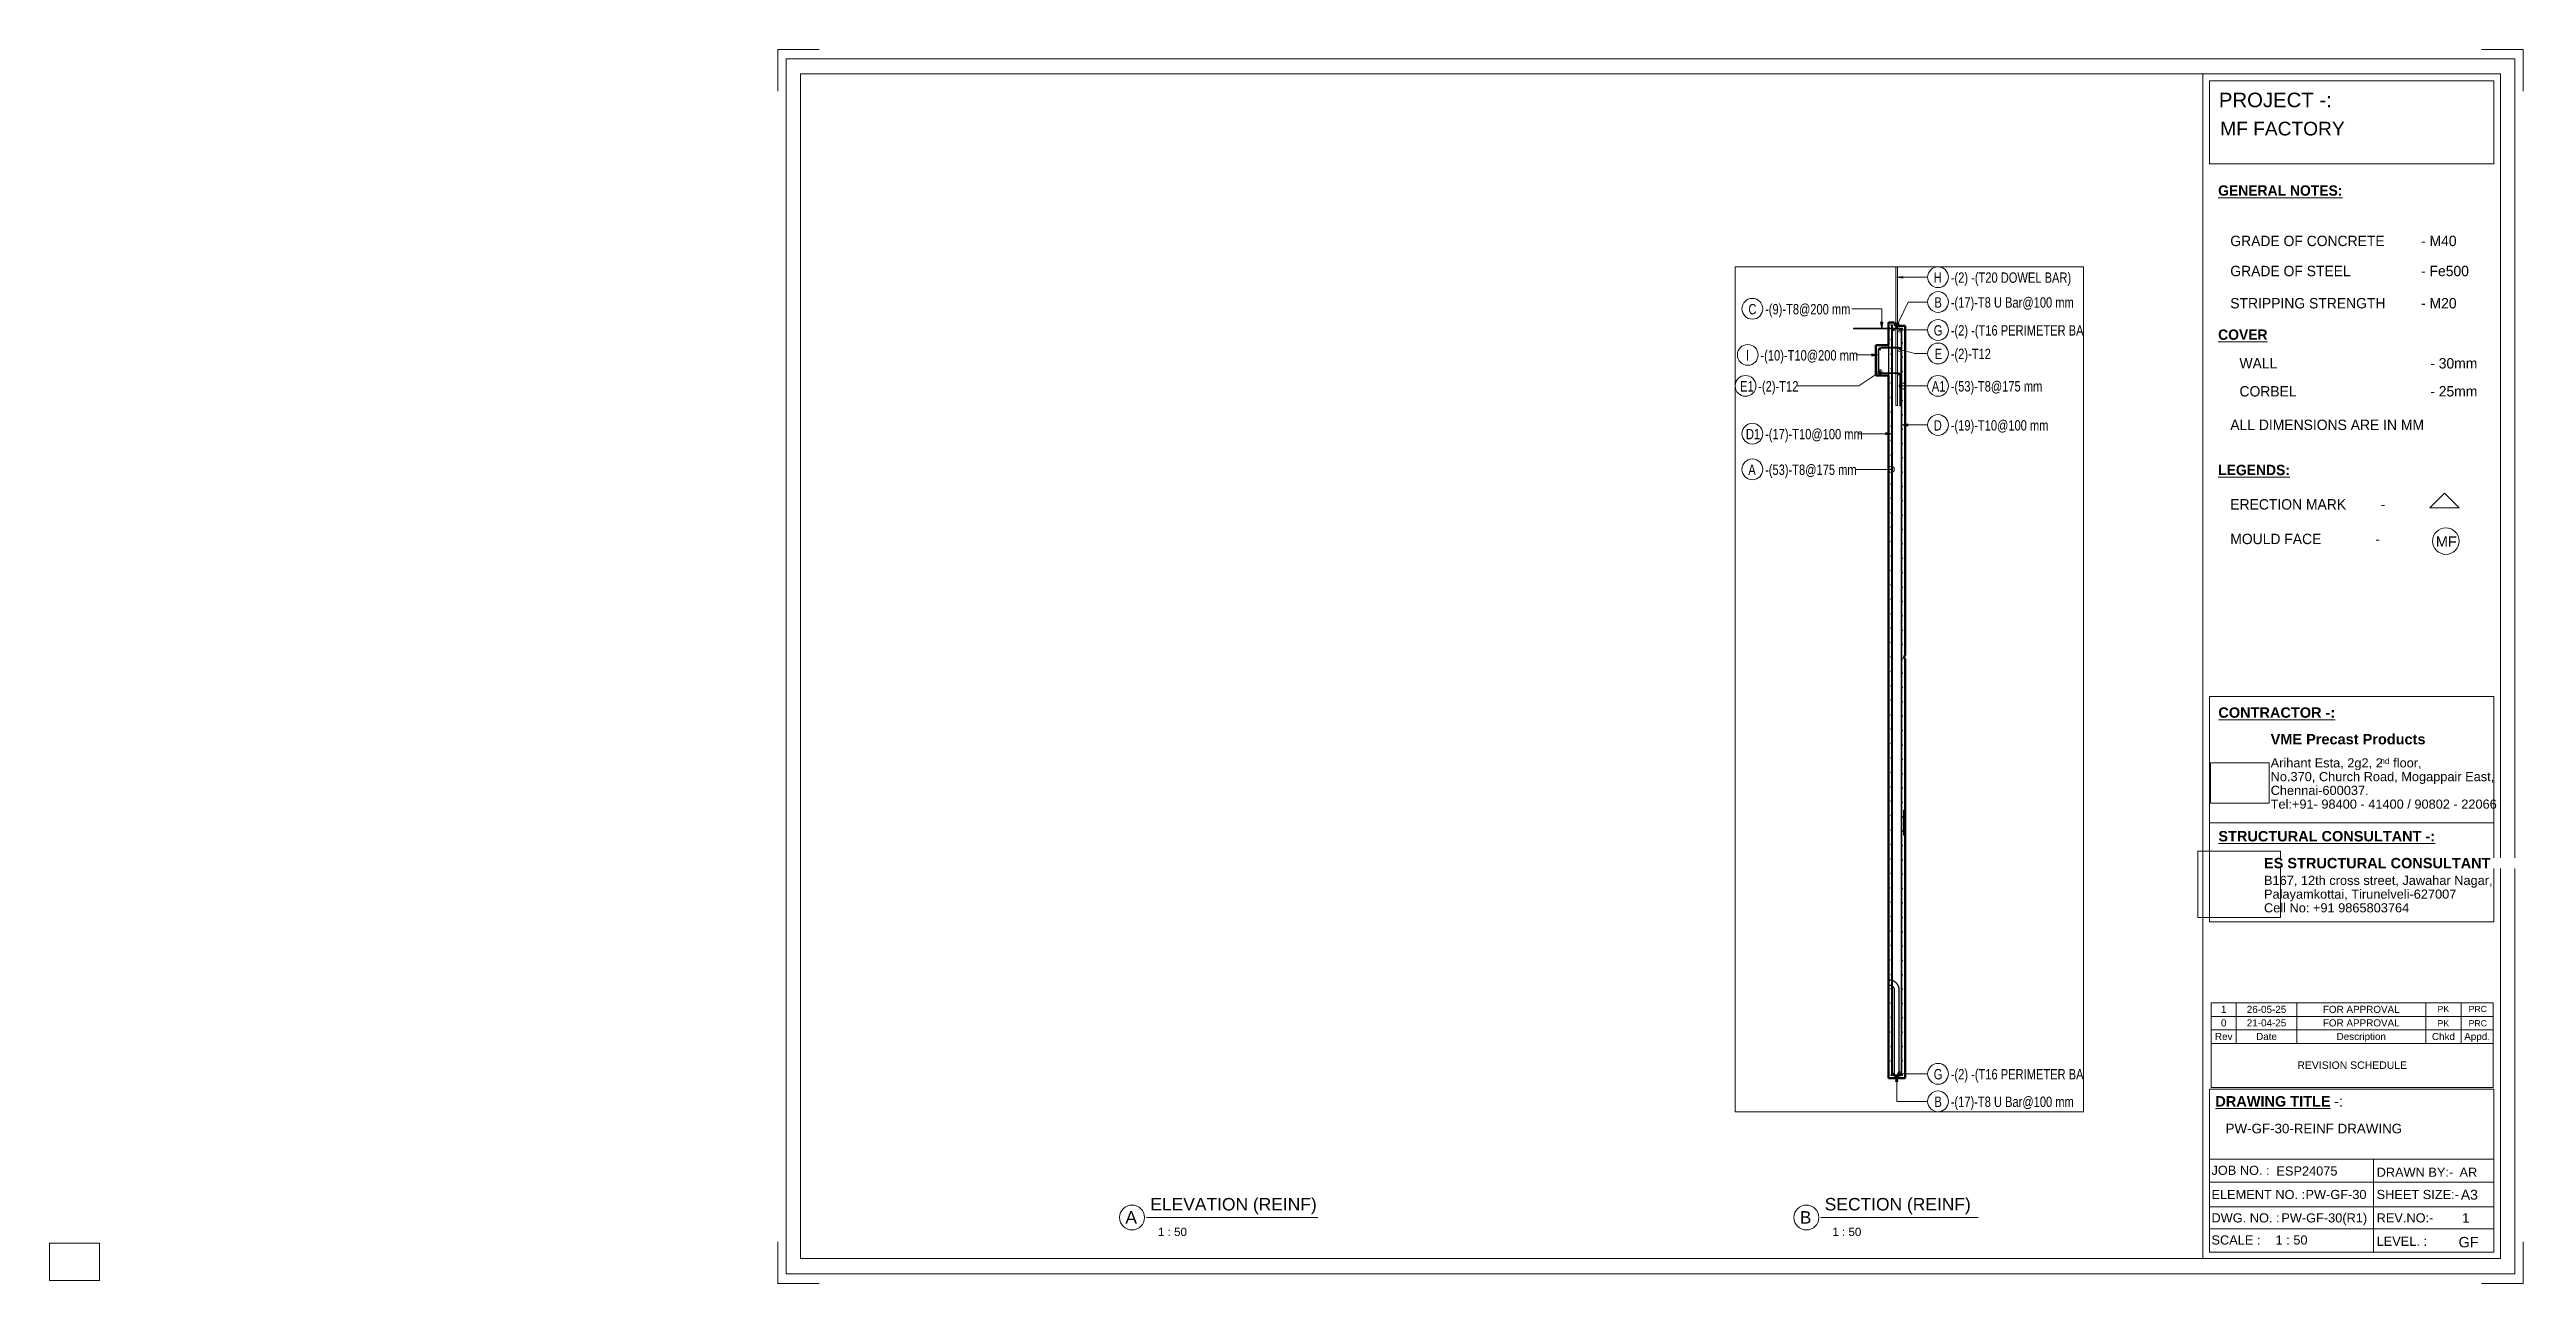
# Paper-space layout 'Layout1' of a CAD drawing. Header units: millimetres. Extents: x 0 to 596, y -1 to 296.
# The model-space entities are those that its viewports show. They can reach past a viewport. Long polylines and large blocks are cut down to what shows.
import ezdxf

# ---------------------------------------------------------------- set-up
doc = ezdxf.new("R2010")
doc.units = ezdxf.units.MM
doc.linetypes.add('Dash', pattern=[6.36, 3.18, -3.18])
for name, color, linetype, lineweight in [('A-DETL-THIN', 151, 'Continuous', 18), ('A-WALL', 113, 'Continuous', 25), ('A-WALL-HDLN', 110, 'Dash', 25), ('G-ANNO-SCHD', 231, 'Continuous', 9), ('G-ANNO-TEXT', 231, 'Continuous', 9), ('G-ANNO-TTLB', 6, 'Continuous', 9), ('G-ANNO-TTLB-MEDM', 33, 'Continuous', 9), ('G-ANNO-TTLB-THIN', 151, 'Continuous', 9), ('S-BEAM', 12, 'Continuous', 18), ('S-RBAR', 171, 'Continuous', 18), ('S-RBAR-IDEN', 171, 'Continuous', 9)]:
    doc.layers.add(name, color=color, linetype=linetype, lineweight=lineweight)
doc.layers.add('G-ANNO-NPLT', color=191, linetype='Continuous')
doc.styles.add('Arial_10', font='arial.ttf', dxfattribs={"height": 1.8})
doc.styles.add('Arial_11', font='arial.ttf', dxfattribs={"height": 1.7})
doc.styles.add('Arial_12', font='arial.ttf', dxfattribs={"height": 2})
doc.styles.add('Arial_13', font='arial.ttf', dxfattribs={"height": 3})
doc.styles.add('Arial_14', font='arial.ttf', dxfattribs={"height": 1.5})
doc.styles.add('Arial_2', font='arial.ttf', dxfattribs={"height": 3.5})
doc.styles.add('Arial_3', font='arial.ttf', dxfattribs={"height": 2.2})
doc.styles.add('Arial_4', font='arial.ttf', dxfattribs={"height": 2.4})
doc.styles.add('Arial_5', font='arial.ttf', dxfattribs={"height": 2.5})
doc.styles.add('Arial_6', font='arial.ttf', dxfattribs={"height": 1.42976})
doc.styles.add('Arial_7', font='arial.ttf', dxfattribs={"height": 2.25})
doc.styles.add('Arial_8', font='arial.ttf', dxfattribs={"height": 3.3})
doc.styles.add('Arial_9', font='arial.ttf', dxfattribs={"height": 2.3})
doc.styles.add('Arial_B', font='arialbd.ttf', dxfattribs={"height": 2.5})
doc.styles.add('Nirmala UI Semilight', font='NirmalaS.ttf', dxfattribs={"width": 0.8, "height": 125})
doc.styles.add('Nirmala UI Semilight_1', font='NirmalaS.ttf', dxfattribs={"height": 2.5})
doc.styles.add('Nirmala UI Semilight_B', font='', dxfattribs={"height": 2.5})
doc.styles.get('Nirmala UI Semilight_B').set_extended_font_data('Nirmala UI Semilight', bold=True)
picture_1 = doc.add_image_def('image1.jpg', size_in_pixel=(996, 686))
picture_2 = doc.add_image_def('image2.jpg', size_in_pixel=(1600, 1280))

psp = doc.layouts.get("Layout1")

msp = doc.modelspace()

# ---------------------------------------------------------------- texts
at = {"layer": 'S-RBAR-IDEN', "char_height": 125, "attachment_point": 1, "style": 'Nirmala UI Semilight'}
for s, insert, width in [('-(2) -(T20 DOWEL BAR)', (3576.9514, 8301.62305), 1696.37075), ('H', (3371.22576, 8301.62305), 118.64975), ('-(17)-T8 U Bar@100 mm', (3576.9514, 8002.48284), 1747.67875), ('B', (3380.62576, 8002.48284), 96.2025), ('-(9)-T8@200 mm', (1342.84395, 7921.55011), 1263.4595), ('C', (1142.51831, 7921.55011), 105.82275), ('-(2) -(T16 PERIMETER BAR)', (3576.9514, 7666.16358), 1933.67025), ('G', (3372.62576, 7666.16358), 115.443), ('E', (3384.62576, 7383.32229), 86.58225), ('-(2)-T12', (3576.9514, 7383.32229), 561.18125), ('-(10)-T10@200 mm', (1287.24395, 7365.93511), 1391.7295), ('I', (1113.31831, 7365.93511), 41.68775), ('-(2)-T12', (1260.96186, 6993.32423), 561.18125), ('-(53)-T8@175 mm', (3576.9514, 6993.32423), 1324.38775), ('E1', (1042.03622, 6993.32423), 150.71725), ('A1', (3348.82576, 6993.32423), 173.1645), ('-(19)-T10@100 mm', (3576.9514, 6523.27757), 1366.0755), ('D', (3372.62576, 6523.27757), 115.443), ('-(17)-T10@100 mm', (1342.84395, 6418.21815), 1362.86875), ('D1', (1112.11831, 6418.21815), 179.578), ('-(53)-T8@175 mm', (1342.84395, 5989.26189), 1324.38775), ('A', (1141.11831, 5989.26189), 109.0295), ('-(2) -(T16 PERIMETER BAR)', (3576.9514, -1285.66498), 1933.67025), ('G', (3372.62576, -1285.66498), 115.443), ('-(17)-T8 U Bar@100 mm', (3576.9514, -1617.01124), 1747.67875), ('B', (3380.62576, -1617.01124), 96.2025)]:
    msp.add_mtext(s, dxfattribs=dict(at, insert=insert, width=width))

# ---------------------------------------------------------------- blocks, each defined once
blk = doc.blocks.new('ES-Landscape-A3 - ES-Landscape-A3-502445-PW-GF-30-REINF DRAWING')
at = {"layer": 'G-ANNO-TTLB'}
for p, q in [((175.24, 296.27), (185.24, 296.27)), ((175.24, 296.27), (175.24, 286.27)), ((595.24, 296.27), (585.24, 296.27)), ((595.24, 296.27), (595.24, 286.27)), ((519.77, 140.54), (588.2, 140.54)), ((519.77, 86.33), (519.77, 140.54)), ((588.2, 86.33), (588.2, 140.54)), ((519.77, 110.14), (588.2, 110.14)), ((519.77, 6.78), (519.77, 46.03)), ((588.2, 6.78), (588.2, 46.03)), ((559.23, 29.2), (559.23, 6.78)), ((175.24, -0.73), (175.24, 9.27)), ((595.24, -0.73), (595.24, 9.27)), ((175.24, -0.73), (185.24, -0.73)), ((595.24, -0.73), (585.24, -0.73))]:
    blk.add_line(p, q, dxfattribs=at)
at = {"layer": 'G-ANNO-TTLB-MEDM'}
for p, q in [((180.73, 290.44), (180.73, 5.31)), ((180.73, 290.44), (589.79, 290.44)), ((518.17, 290.44), (518.17, 5.31)), ((519.77, 268.77), (519.77, 288.77)), ((519.77, 288.77), (588.2, 288.77)), ((588.2, 288.77), (588.2, 268.77)), ((589.79, 290.44), (589.79, 5.31)), ((588.2, 268.77), (519.77, 268.77)), ((519.77, 86.33), (588.2, 86.33)), ((519.77, 6.78), (588.2, 6.78)), ((180.73, 5.31), (589.79, 5.31))]:
    blk.add_line(p, q, dxfattribs=at)
at = {"layer": 'G-ANNO-TTLB-THIN'}
for p, q in [((177.29, 294.03), (177.29, 1.56)), ((593.23, 294.03), (177.29, 294.03)), ((593.23, 1.56), (593.23, 294.03)), ((519.77, 46.03), (588.2, 46.03)), ((519.77, 29.2), (588.2, 29.2)), ((519.77, 23.64), (588.2, 23.64)), ((519.77, 17.68), (588.2, 17.68)), ((519.77, 12.43), (588.2, 12.43)), ((177.29, 1.56), (593.23, 1.56))]:
    blk.add_line(p, q, dxfattribs=at)
at = {"layer": 'G-ANNO-TTLB', "insert": (534.5, 131.53), "char_height": 2.5, "width": 45.135, "attachment_point": 1, "style": 'Arial_B', "bg_fill": 3, "box_fill_scale": 0, "bg_fill_color": 256, "bg_fill_true_color": 3254780160, "bg_fill_transparency": 256}
blk.add_mtext('VME Precast Products', dxfattribs=at)
at = {"layer": 'G-ANNO-TTLB', "attachment_point": 1}
for s, insert, char_height, width, style in [('Arihant Esta, 2g2, 2', (534.5, 125.68), 2.2, 31.9873, 'Arial_3'), ('nd', (560.89, 125.72), 1.43, 2.7257, 'Arial_6'), (' floor,', (563.14, 125.68), 2.2, 9.1392, 'Arial_3'), ('No.370, Church Road, Mogappair East,', (534.5, 122.37), 2.2, 63.4135, 'Arial_3'), ('Tel:+91- 98400 - 41400 / 90802 - 22066 ', (534.5, 115.75), 2.2, 65.2574, 'Arial_3'), ('Chennai-600037.', (534.5, 119.06), 2.2, 27.6582, 'Arial_3'), ('Cell No: +91 9865803764', (532.9, 90.79), 2.2, 41.0464, 'Arial_3'), ('Palayamkottai, Tirunelveli-627007', (532.9, 94.09), 2.2, 54.4346, 'Arial_3'), ('JOB NO. :', (520.26, 27.61), 2.2, 16.5949, 'Arial_3'), ('DRAWN BY:-', (560, 27.14), 2.2, 21.7257, 'Arial_3'), ('ELEMENT NO. :', (520.26, 21.79), 2.2, 26.5359, 'Arial_3'), ('SHEET SIZE:-', (560, 21.79), 2.2, 23.2489, 'Arial_3'), ('DWG. NO. :', (520.26, 16.16), 2.2, 19.481, 'Arial_3'), ('REV.NO:-', (560, 16.16), 2.2, 16.0338, 'Arial_3'), ('SCALE :', (520.26, 10.84), 2.2, 13.8692, 'Arial_3'), ('LEVEL. :', (560, 10.53), 2.2, 14.3502, 'Arial_3')]:
    blk.add_mtext(s, dxfattribs=dict(at, insert=insert, char_height=char_height, width=width, style=style))
at = {"layer": 'G-ANNO-TTLB'}
image = blk.add_image(picture_1, insert=(520, 114.84), size_in_units=(14.11, 9.72), dxfattribs=at)
image.dxf.flags = 7
image = blk.add_image(picture_2, insert=(516.95, 87.39), size_in_units=(19.92, 15.93), dxfattribs=at)
image.dxf.flags = 7
at = {"layer": 'G-ANNO-TTLB', "attachment_point": 1, "bg_fill": 3, "box_fill_scale": 0, "bg_fill_color": 256, "bg_fill_true_color": 3254780160, "bg_fill_transparency": 256}
for s, insert, char_height, width, style in [('PROJECT -:', (522.05, 285.89), 3.5, 33.3502, 'Arial_2'), ('\\LCONTRACTOR -:', (521.92, 137.94), 2.5, 33.9114, 'Arial_B'), ('\\LSTRUCTURAL CONSULTANT -:', (521.92, 108.18), 2.5, 62.8523, 'Arial_B'), ('ES STRUCTURAL CONSULTANT', (532.9, 101.7), 2.5, 65.6582, 'Arial_B'), ('\\LDRAWING TITLE', (521.19, 44.36), 2.5, 33.4304, 'Arial_B'), ('A3', (580.27, 21.84), 2.4, 4.9705, 'Arial_4')]:
    blk.add_mtext(s, dxfattribs=dict(at, insert=insert, char_height=char_height, width=width, style=style))
at = {"layer": 'G-ANNO-TTLB', "insert": (532.9, 97.4), "char_height": 2.2, "width": 65.1772, "attachment_point": 1, "style": 'Arial_3'}
blk.add_mtext('B167, 12th cross street, Jawahar Nagar,', dxfattribs=at)
at = {"layer": 'G-ANNO-TTLB', "insert": (548.78, 44.36), "char_height": 2.5, "width": 1.2025, "attachment_point": 1, "style": 'Arial_B', "bg_fill": 3, "box_fill_scale": 0, "bg_fill_color": 256, "bg_fill_true_color": 3254780160, "bg_fill_transparency": 256}
blk.add_mtext('\\fArial|b1|i0|c0|p34|; ', dxfattribs=at)
at = {"layer": 'G-ANNO-TTLB', "insert": (549.77, 44.36), "char_height": 2.5, "width": 2.6456, "attachment_point": 1, "style": 'Arial_5', "bg_fill": 3, "box_fill_scale": 0, "bg_fill_color": 256, "bg_fill_true_color": 3254780160, "bg_fill_transparency": 256}
blk.add_mtext('-:', dxfattribs=at)
blk = doc.blocks.new('Viewport - M_View Title-1040-PW-GF-30-REINF DRAWING')
at = {"layer": 'G-ANNO-TTLB'}
for start, end in [(360, 180), (180, 0)]:
    blk.add_arc((-3.5, 0), 3, start, end, dxfattribs=at)
blk = doc.blocks.new('M_Rebar Tag_rfa MARK - DOT 1 MM-794228-Elevation Right 1')
at = {"layer": 'S-RBAR-IDEN'}
blk.add_circle((18532.4, -1343.27), 125, dxfattribs=at)
blk = doc.blocks.new('M_Rebar Tag_rfa Dimension - ARROW-793927-Elevation Right 1')
at = {"layer": 'S-RBAR-IDEN'}
blk.add_circle((18532.4, -1674.61), 125, dxfattribs=at)
blk = doc.blocks.new('M_Rebar Tag_rfa MARK - ARROW-794226-Elevation Right 1')
at = {"layer": 'S-RBAR-IDEN'}
blk.add_circle((18532.4, 8244.02), 125, dxfattribs=at)
blk = doc.blocks.new('M_Rebar Tag_rfa Dimension - DOT 1_5-793931-Elevation Right 1')
at = {"layer": 'S-RBAR-IDEN'}
blk.add_circle((18532.4, 6935.72), 125, dxfattribs=at)
blk = doc.blocks.new('M_Rebar Tag_rfa Dimension - DOT-793929-Elevation Right 1')
at = {"layer": 'S-RBAR-IDEN'}
blk.add_circle((16216.42, 6935.72), 125, dxfattribs=at)

# ---------------------------------------------------------------- hatches: boundary and pattern name
at = {"layer": 'S-RBAR'}
h = msp.add_hatch(color=256, dxfattribs=at)
edge = h.paths.add_edge_path()
edge.add_arc((2861.21276, 7666), 4, 0, 360)
for points in [[(2861.21276, 7662), (2865.21276, 7666), (2861.21276, 7670), (2857.21276, 7666)], [(2993.21276, 7622), (2997.21276, 7626), (2993.21276, 7630), (2989.21276, 7626), (2991.84172, 7623.37104)], [(2893.84263, 7601.72295), (2899.3705, 7609.3314), (2893.84263, 7616.93986), (2884.89836, 7614.03369), (2884.89836, 7604.62912)], [(2966.01492, 7601.72295), (2971.54278, 7609.3314), (2966.01492, 7616.93986), (2957.07065, 7614.03369), (2957.07065, 7604.62912)], [(2861.21276, 7488.40385), (2865.21276, 7492.40385), (2861.21276, 7496.40385), (2857.21276, 7492.40385)], [(2993.21276, 7449.17308), (2997.21276, 7453.17308), (2993.21276, 7457.17308), (2989.21276, 7453.17308)], [(2725.9067, 7371.5726), (2731.9067, 7377.5726), (2725.9067, 7383.5726), (2719.9067, 7377.5726)], [(2963.54278, 7371.5726), (2969.54278, 7377.5726), (2963.54278, 7383.5726), (2957.54278, 7377.5726)], [(2861.21276, 7314.80769), (2865.21276, 7318.80769), (2861.21276, 7322.80769), (2857.21276, 7318.80769)], [(2993.21276, 7276.34615), (2997.21276, 7280.34615), (2993.21276, 7284.34615), (2989.21276, 7280.34615)], [(2861.21276, 7141.21154), (2865.21276, 7145.21154), (2861.21276, 7149.21154), (2857.21276, 7145.21154)], [(2725.9067, 7099.50987), (2731.9067, 7105.50987), (2725.9067, 7111.50987), (2719.9067, 7105.50987)], [(2993.21276, 7103.51923), (2997.21276, 7107.51923), (2993.21276, 7111.51923), (2989.21276, 7107.51923)], [(2949.52563, 7068.82974), (2955.52563, 7074.82974), (2949.52563, 7080.82974), (2943.52563, 7074.82974)], [(2861.21276, 6967.61538), (2865.21276, 6971.61538), (2861.21276, 6975.61538), (2857.21276, 6971.61538)], [(2993.21276, 6930.69231), (2997.21276, 6934.69231), (2993.21276, 6938.69231), (2989.21276, 6934.69231)], [(2861.21276, 6794.01923), (2865.21276, 6798.01923), (2861.21276, 6802.01923), (2857.21276, 6798.01923)], [(2993.21276, 6757.86538), (2997.21276, 6761.86538), (2993.21276, 6765.86538), (2989.21276, 6761.86538)], [(2861.21276, 6620.42308), (2865.21276, 6624.42308), (2861.21276, 6628.42308), (2857.21276, 6624.42308)], [(2993.21276, 6585.03846), (2997.21276, 6589.03846), (2993.21276, 6593.03846), (2989.21276, 6589.03846)], [(2861.21276, 6446.82692), (2865.21276, 6450.82692), (2861.21276, 6454.82692), (2857.21276, 6450.82692)], [(2993.21276, 6412.21154), (2997.21276, 6416.21154), (2993.21276, 6420.21154), (2989.21276, 6416.21154)], [(2861.21276, 6273.23077), (2865.21276, 6277.23077), (2861.21276, 6281.23077), (2857.21276, 6277.23077)], [(2993.21276, 6239.38462), (2997.21276, 6243.38462), (2993.21276, 6247.38462), (2989.21276, 6243.38462)], [(2861.21276, 6099.63462), (2865.21276, 6103.63462), (2861.21276, 6107.63462), (2857.21276, 6103.63462)], [(2993.21276, 6066.55769), (2997.21276, 6070.55769), (2993.21276, 6074.55769), (2989.21276, 6070.55769)], [(2861.21276, 5926.03846), (2865.21276, 5930.03846), (2861.21276, 5934.03846), (2857.21276, 5930.03846)], [(2993.21276, 5893.73077), (2997.21276, 5897.73077), (2993.21276, 5901.73077), (2989.21276, 5897.73077)], [(2861.21276, 5752.44231), (2865.21276, 5756.44231), (2861.21276, 5760.44231), (2857.21276, 5756.44231)], [(2993.21276, 5720.90385), (2997.21276, 5724.90385), (2993.21276, 5728.90385), (2989.21276, 5724.90385)], [(2861.21276, 5578.84615), (2865.21276, 5582.84615), (2861.21276, 5586.84615), (2857.21276, 5582.84615)], [(2993.21276, 5548.07692), (2997.21276, 5552.07692), (2993.21276, 5556.07692), (2989.21276, 5552.07692)], [(2861.21276, 5405.25), (2865.21276, 5409.25), (2861.21276, 5413.25), (2857.21276, 5409.25)], [(2993.21276, 5375.25), (2997.21276, 5379.25), (2993.21276, 5383.25), (2989.21276, 5379.25)], [(2861.21276, 5231.65385), (2865.21276, 5235.65385), (2861.21276, 5239.65385), (2857.21276, 5235.65385)], [(2993.21276, 5202.42308), (2997.21276, 5206.42308), (2993.21276, 5210.42308), (2989.21276, 5206.42308)], [(2861.21276, 5058.05769), (2865.21276, 5062.05769), (2861.21276, 5066.05769), (2857.21276, 5062.05769)], [(2993.21276, 5029.59615), (2997.21276, 5033.59615), (2993.21276, 5037.59615), (2989.21276, 5033.59615)], [(2861.21276, 4884.46154), (2865.21276, 4888.46154), (2861.21276, 4892.46154), (2857.21276, 4888.46154)], [(2993.21276, 4856.76923), (2997.21276, 4860.76923), (2993.21276, 4864.76923), (2989.21276, 4860.76923)], [(2861.21276, 4710.86538), (2865.21276, 4714.86538), (2861.21276, 4718.86538), (2857.21276, 4714.86538)], [(2993.21276, 4683.94231), (2997.21276, 4687.94231), (2993.21276, 4691.94231), (2989.21276, 4687.94231)], [(2861.21276, 4537.26923), (2865.21276, 4541.26923), (2861.21276, 4545.26923), (2857.21276, 4541.26923)], [(2993.21276, 4511.11538), (2997.21276, 4515.11538), (2993.21276, 4519.11538), (2989.21276, 4515.11538)], [(2861.21276, 4363.67308), (2865.21276, 4367.67308), (2861.21276, 4371.67308), (2857.21276, 4367.67308)], [(2993.21276, 4338.28846), (2997.21276, 4342.28846), (2993.21276, 4346.28846), (2989.21276, 4342.28846)], [(2861.21276, 4190.07692), (2865.21276, 4194.07692), (2861.21276, 4198.07692), (2857.21276, 4194.07692)], [(2993.21276, 4165.46154), (2997.21276, 4169.46154), (2993.21276, 4173.46154), (2989.21276, 4169.46154)], [(2861.21276, 4016.48077), (2865.21276, 4020.48077), (2861.21276, 4024.48077), (2857.21276, 4020.48077)], [(2993.21276, 3992.63462), (2997.21276, 3996.63462), (2993.21276, 4000.63462), (2989.21276, 3996.63462)], [(2861.21276, 3842.88462), (2865.21276, 3846.88462), (2861.21276, 3850.88462), (2857.21276, 3846.88462)], [(2993.21276, 3819.80769), (2997.21276, 3823.80769), (2993.21276, 3827.80769), (2989.21276, 3823.80769)], [(2861.21276, 3669.28846), (2865.21276, 3673.28846), (2861.21276, 3677.28846), (2857.21276, 3673.28846)], [(2993.21276, 3646.98077), (2997.21276, 3650.98077), (2993.21276, 3654.98077), (2989.21276, 3650.98077)], [(2861.21276, 3495.69231), (2865.21276, 3499.69231), (2861.21276, 3503.69231), (2857.21276, 3499.69231)], [(2993.21276, 3474.15385), (2997.21276, 3478.15385), (2993.21276, 3482.15385), (2989.21276, 3478.15385)], [(2861.21276, 3322.09615), (2865.21276, 3326.09615), (2861.21276, 3330.09615), (2857.21276, 3326.09615)], [(2993.21276, 3301.32692), (2997.21276, 3305.32692), (2993.21276, 3309.32692), (2989.21276, 3305.32692)], [(2861.21276, 3148.5), (2865.21276, 3152.5), (2861.21276, 3156.5), (2857.21276, 3152.5)], [(2993.21276, 3128.5), (2997.21276, 3132.5), (2993.21276, 3136.5), (2989.21276, 3132.5)], [(2861.21276, 2974.90385), (2865.21276, 2978.90385), (2861.21276, 2982.90385), (2857.21276, 2978.90385)], [(2993.21276, 2955.67308), (2997.21276, 2959.67308), (2993.21276, 2963.67308), (2989.21276, 2959.67308)], [(2861.21276, 2801.30769), (2865.21276, 2805.30769), (2861.21276, 2809.30769), (2857.21276, 2805.30769)], [(2993.21276, 2782.84615), (2997.21276, 2786.84615), (2993.21276, 2790.84615), (2989.21276, 2786.84615)], [(2861.21276, 2627.71154), (2865.21276, 2631.71154), (2861.21276, 2635.71154), (2857.21276, 2631.71154)], [(2993.21276, 2610.01923), (2997.21276, 2614.01923), (2993.21276, 2618.01923), (2989.21276, 2614.01923)], [(2861.21276, 2454.11538), (2865.21276, 2458.11538), (2861.21276, 2462.11538), (2857.21276, 2458.11538)], [(2993.21276, 2437.19231), (2997.21276, 2441.19231), (2993.21276, 2445.19231), (2989.21276, 2441.19231)], [(2861.21276, 2280.51923), (2865.21276, 2284.51923), (2861.21276, 2288.51923), (2857.21276, 2284.51923)], [(2993.21276, 2264.36538), (2997.21276, 2268.36538), (2993.21276, 2272.36538), (2989.21276, 2268.36538)], [(2861.21276, 2106.92308), (2865.21276, 2110.92308), (2861.21276, 2114.92308), (2857.21276, 2110.92308)], [(2993.21276, 2091.53846), (2997.21276, 2095.53846), (2993.21276, 2099.53846), (2989.21276, 2095.53846)], [(2861.21276, 1933.32692), (2865.21276, 1937.32692), (2861.21276, 1941.32692), (2857.21276, 1937.32692)], [(2993.21276, 1918.71154), (2997.21276, 1922.71154), (2993.21276, 1926.71154), (2989.21276, 1922.71154)], [(2861.21276, 1759.73077), (2865.21276, 1763.73077), (2861.21276, 1767.73077), (2857.21276, 1763.73077)], [(2993.21276, 1745.88462), (2997.21276, 1749.88462), (2993.21276, 1753.88462), (2989.21276, 1749.88462)], [(2861.21276, 1586.13462), (2865.21276, 1590.13462), (2861.21276, 1594.13462), (2857.21276, 1590.13462)], [(2993.21276, 1573.05769), (2997.21276, 1577.05769), (2993.21276, 1581.05769), (2989.21276, 1577.05769)], [(2861.21276, 1412.53846), (2865.21276, 1416.53846), (2861.21276, 1420.53846), (2857.21276, 1416.53846)], [(2993.21276, 1400.23077), (2997.21276, 1404.23077), (2993.21276, 1408.23077), (2989.21276, 1404.23077)], [(2861.21276, 1238.94231), (2865.21276, 1242.94231), (2861.21276, 1246.94231), (2857.21276, 1242.94231)], [(2993.21276, 1227.40385), (2997.21276, 1231.40385), (2993.21276, 1235.40385), (2989.21276, 1231.40385)], [(2861.21276, 1065.34615), (2865.21276, 1069.34615), (2861.21276, 1073.34615), (2857.21276, 1069.34615)], [(2993.21276, 1054.57692), (2997.21276, 1058.57692), (2993.21276, 1062.57692), (2989.21276, 1058.57692)], [(2861.21276, 891.75), (2865.21276, 895.75), (2861.21276, 899.75), (2857.21276, 895.75)], [(2993.21276, 881.75), (2997.21276, 885.75), (2993.21276, 889.75), (2989.21276, 885.75)], [(2861.21276, 718.15385), (2865.21276, 722.15385), (2861.21276, 726.15385), (2857.21276, 722.15385)], [(2993.21276, 708.92308), (2997.21276, 712.92308), (2993.21276, 716.92308), (2989.21276, 712.92308)], [(2861.21276, 544.55769), (2865.21276, 548.55769), (2861.21276, 552.55769), (2857.21276, 548.55769)], [(2993.21276, 536.09615), (2997.21276, 540.09615), (2993.21276, 544.09615), (2989.21276, 540.09615)], [(2861.21276, 370.96154), (2865.21276, 374.96154), (2861.21276, 378.96154), (2857.21276, 374.96154)], [(2993.21276, 363.26923), (2997.21276, 367.26923), (2993.21276, 371.26923), (2989.21276, 367.26923)], [(2861.21276, 197.36538), (2865.21276, 201.36538), (2861.21276, 205.36538), (2857.21276, 201.36538)], [(2993.21276, 190.44231), (2997.21276, 194.44231), (2993.21276, 198.44231), (2989.21276, 194.44231)], [(2861.21276, 23.76923), (2865.21276, 27.76923), (2861.21276, 31.76923), (2857.21276, 27.76923)], [(2993.21276, 17.61538), (2997.21276, 21.61538), (2993.21276, 25.61538), (2989.21276, 21.61538)], [(2861.21276, -149.82692), (2865.21276, -145.82692), (2861.21276, -141.82692), (2857.21276, -145.82692)], [(2993.21276, -155.21154), (2997.21276, -151.21154), (2993.21276, -147.21154), (2989.21276, -151.21154)], [(2861.21276, -323.42308), (2865.21276, -319.42308), (2861.21276, -315.42308), (2857.21276, -319.42308)], [(2993.21276, -328.03846), (2997.21276, -324.03846), (2993.21276, -320.03846), (2989.21276, -324.03846)], [(2861.21276, -497.01923), (2865.21276, -493.01923), (2861.21276, -489.01923), (2857.21276, -493.01923)], [(2993.21276, -500.86538), (2997.21276, -496.86538), (2993.21276, -492.86538), (2989.21276, -496.86538)], [(2861.21276, -670.61538), (2865.21276, -666.61538), (2861.21276, -662.61538), (2857.21276, -666.61538)], [(2993.21276, -673.69231), (2997.21276, -669.69231), (2993.21276, -665.69231), (2989.21276, -669.69231)], [(2861.21276, -844.21154), (2865.21276, -840.21154), (2861.21276, -836.21154), (2857.21276, -840.21154)], [(2993.21276, -846.51923), (2997.21276, -842.51923), (2993.21276, -838.51923), (2989.21276, -842.51923)], [(2861.21276, -1017.80769), (2865.21276, -1013.80769), (2861.21276, -1009.80769), (2857.21276, -1013.80769)], [(2993.21276, -1019.34615), (2997.21276, -1015.34615), (2993.21276, -1011.34615), (2989.21276, -1015.34615)], [(2861.21276, -1191.40385), (2865.21276, -1187.40385), (2861.21276, -1183.40385), (2857.21276, -1187.40385)], [(2993.21276, -1192.17308), (2997.21276, -1188.17308), (2993.21276, -1184.17308), (2989.21276, -1188.17308)], [(2888.8603, -1352.10845), (2897.80457, -1349.20228), (2897.80457, -1339.79772), (2888.8603, -1336.89155), (2883.33243, -1344.5)], [(2960.69032, -1352.10845), (2969.63459, -1349.20228), (2969.63459, -1339.79772), (2960.69032, -1336.89155), (2955.16245, -1344.5)], [(2861.21276, -1365), (2865.21276, -1361), (2861.21276, -1357), (2857.21276, -1361)], [(2993.21276, -1365), (2997.21276, -1361), (2993.21276, -1357), (2989.21276, -1361)]]:
    msp.add_hatch(color=256, dxfattribs=at).paths.add_polyline_path(points)
h = msp.add_hatch(color=256, dxfattribs=at)
edge = h.paths.add_edge_path()
edge.add_arc((2993.21276, 7626), 4, 0, 360)
h = msp.add_hatch(color=256, dxfattribs=at)
edge = h.paths.add_edge_path()
edge.add_arc((2891.3705, 7609.3314), 8, 0, 360)
h = msp.add_hatch(color=256, dxfattribs=at)
edge = h.paths.add_edge_path()
edge.add_arc((2963.54278, 7609.3314), 8, 0, 360)
h = msp.add_hatch(color=256, dxfattribs=at)
edge = h.paths.add_edge_path()
edge.add_arc((2861.21276, 7492.40385), 4, 0, 360)
h = msp.add_hatch(color=256, dxfattribs=at)
edge = h.paths.add_edge_path()
edge.add_arc((2993.21276, 7453.17308), 4, 0, 360)
h = msp.add_hatch(color=256, dxfattribs=at)
edge = h.paths.add_edge_path()
edge.add_arc((2725.9067, 7377.5726), 6, 0, 360)
h = msp.add_hatch(color=256, dxfattribs=at)
edge = h.paths.add_edge_path()
edge.add_arc((2963.54278, 7377.5726), 6, 0, 360)
h = msp.add_hatch(color=256, dxfattribs=at)
edge = h.paths.add_edge_path()
edge.add_arc((2861.21276, 7318.80769), 4, 0, 360)
h = msp.add_hatch(color=256, dxfattribs=at)
edge = h.paths.add_edge_path()
edge.add_arc((2993.21276, 7280.34615), 4, 0, 360)
h = msp.add_hatch(color=256, dxfattribs=at)
edge = h.paths.add_edge_path()
edge.add_arc((2861.21276, 7145.21154), 4, 0, 360)
h = msp.add_hatch(color=256, dxfattribs=at)
edge = h.paths.add_edge_path()
edge.add_arc((2725.9067, 7105.50987), 6, 0, 360)
h = msp.add_hatch(color=256, dxfattribs=at)
edge = h.paths.add_edge_path()
edge.add_arc((2993.21276, 7107.51923), 4, 0, 360)
h = msp.add_hatch(color=256, dxfattribs=at)
edge = h.paths.add_edge_path()
edge.add_arc((2949.52563, 7074.82974), 6, 0, 360)
h = msp.add_hatch(color=256, dxfattribs=at)
edge = h.paths.add_edge_path()
edge.add_arc((2861.21276, 6971.61538), 4, 0, 360)
h = msp.add_hatch(color=256, dxfattribs=at)
edge = h.paths.add_edge_path()
edge.add_arc((2993.21276, 6934.69231), 4, 0, 360)
h = msp.add_hatch(color=256, dxfattribs=at)
edge = h.paths.add_edge_path()
edge.add_arc((2861.21276, 6798.01923), 4, 0, 360)
h = msp.add_hatch(color=256, dxfattribs=at)
edge = h.paths.add_edge_path()
edge.add_arc((2993.21276, 6761.86538), 4, 0, 360)
h = msp.add_hatch(color=256, dxfattribs=at)
edge = h.paths.add_edge_path()
edge.add_arc((2861.21276, 6624.42308), 4, 0, 360)
h = msp.add_hatch(color=256, dxfattribs=at)
edge = h.paths.add_edge_path()
edge.add_arc((2993.21276, 6589.03846), 4, 0, 360)
h = msp.add_hatch(color=256, dxfattribs=at)
edge = h.paths.add_edge_path()
edge.add_arc((2861.21276, 6450.82692), 4, 0, 360)
h = msp.add_hatch(color=256, dxfattribs=at)
edge = h.paths.add_edge_path()
edge.add_arc((2993.21276, 6416.21154), 4, 0, 360)
h = msp.add_hatch(color=256, dxfattribs=at)
edge = h.paths.add_edge_path()
edge.add_arc((2861.21276, 6277.23077), 4, 0, 360)
h = msp.add_hatch(color=256, dxfattribs=at)
edge = h.paths.add_edge_path()
edge.add_arc((2993.21276, 6243.38462), 4, 0, 360)
h = msp.add_hatch(color=256, dxfattribs=at)
edge = h.paths.add_edge_path()
edge.add_arc((2861.21276, 6103.63462), 4, 0, 360)
h = msp.add_hatch(color=256, dxfattribs=at)
edge = h.paths.add_edge_path()
edge.add_arc((2993.21276, 6070.55769), 4, 0, 360)
h = msp.add_hatch(color=256, dxfattribs=at)
edge = h.paths.add_edge_path()
edge.add_arc((2861.21276, 5930.03846), 4, 0, 360)
h = msp.add_hatch(color=256, dxfattribs=at)
edge = h.paths.add_edge_path()
edge.add_arc((2993.21276, 5897.73077), 4, 0, 360)
h = msp.add_hatch(color=256, dxfattribs=at)
edge = h.paths.add_edge_path()
edge.add_arc((2861.21276, 5756.44231), 4, 0, 360)
h = msp.add_hatch(color=256, dxfattribs=at)
edge = h.paths.add_edge_path()
edge.add_arc((2993.21276, 5724.90385), 4, 0, 360)
h = msp.add_hatch(color=256, dxfattribs=at)
edge = h.paths.add_edge_path()
edge.add_arc((2861.21276, 5582.84615), 4, 0, 360)
h = msp.add_hatch(color=256, dxfattribs=at)
edge = h.paths.add_edge_path()
edge.add_arc((2993.21276, 5552.07692), 4, 0, 360)
h = msp.add_hatch(color=256, dxfattribs=at)
edge = h.paths.add_edge_path()
edge.add_arc((2861.21276, 5409.25), 4, 0, 360)
h = msp.add_hatch(color=256, dxfattribs=at)
edge = h.paths.add_edge_path()
edge.add_arc((2993.21276, 5379.25), 4, 0, 360)
h = msp.add_hatch(color=256, dxfattribs=at)
edge = h.paths.add_edge_path()
edge.add_arc((2861.21276, 5235.65385), 4, 0, 360)
h = msp.add_hatch(color=256, dxfattribs=at)
edge = h.paths.add_edge_path()
edge.add_arc((2993.21276, 5206.42308), 4, 0, 360)
h = msp.add_hatch(color=256, dxfattribs=at)
edge = h.paths.add_edge_path()
edge.add_arc((2861.21276, 5062.05769), 4, 0, 360)
h = msp.add_hatch(color=256, dxfattribs=at)
edge = h.paths.add_edge_path()
edge.add_arc((2993.21276, 5033.59615), 4, 0, 360)
h = msp.add_hatch(color=256, dxfattribs=at)
edge = h.paths.add_edge_path()
edge.add_arc((2861.21276, 4888.46154), 4, 0, 360)
h = msp.add_hatch(color=256, dxfattribs=at)
edge = h.paths.add_edge_path()
edge.add_arc((2993.21276, 4860.76923), 4, 0, 360)
h = msp.add_hatch(color=256, dxfattribs=at)
edge = h.paths.add_edge_path()
edge.add_arc((2861.21276, 4714.86538), 4, 0, 360)
h = msp.add_hatch(color=256, dxfattribs=at)
edge = h.paths.add_edge_path()
edge.add_arc((2993.21276, 4687.94231), 4, 0, 360)
h = msp.add_hatch(color=256, dxfattribs=at)
edge = h.paths.add_edge_path()
edge.add_arc((2861.21276, 4541.26923), 4, 0, 360)
h = msp.add_hatch(color=256, dxfattribs=at)
edge = h.paths.add_edge_path()
edge.add_arc((2993.21276, 4515.11538), 4, 0, 360)
h = msp.add_hatch(color=256, dxfattribs=at)
edge = h.paths.add_edge_path()
edge.add_arc((2861.21276, 4367.67308), 4, 0, 360)
h = msp.add_hatch(color=256, dxfattribs=at)
edge = h.paths.add_edge_path()
edge.add_arc((2993.21276, 4342.28846), 4, 0, 360)
h = msp.add_hatch(color=256, dxfattribs=at)
edge = h.paths.add_edge_path()
edge.add_arc((2861.21276, 4194.07692), 4, 0, 360)
h = msp.add_hatch(color=256, dxfattribs=at)
edge = h.paths.add_edge_path()
edge.add_arc((2993.21276, 4169.46154), 4, 0, 360)
h = msp.add_hatch(color=256, dxfattribs=at)
edge = h.paths.add_edge_path()
edge.add_arc((2861.21276, 4020.48077), 4, 0, 360)
h = msp.add_hatch(color=256, dxfattribs=at)
edge = h.paths.add_edge_path()
edge.add_arc((2993.21276, 3996.63462), 4, 0, 360)
h = msp.add_hatch(color=256, dxfattribs=at)
edge = h.paths.add_edge_path()
edge.add_arc((2861.21276, 3846.88462), 4, 0, 360)
h = msp.add_hatch(color=256, dxfattribs=at)
edge = h.paths.add_edge_path()
edge.add_arc((2993.21276, 3823.80769), 4, 0, 360)
h = msp.add_hatch(color=256, dxfattribs=at)
edge = h.paths.add_edge_path()
edge.add_arc((2861.21276, 3673.28846), 4, 0, 360)
h = msp.add_hatch(color=256, dxfattribs=at)
edge = h.paths.add_edge_path()
edge.add_arc((2993.21276, 3650.98077), 4, 0, 360)
h = msp.add_hatch(color=256, dxfattribs=at)
edge = h.paths.add_edge_path()
edge.add_arc((2861.21276, 3499.69231), 4, 0, 360)
h = msp.add_hatch(color=256, dxfattribs=at)
edge = h.paths.add_edge_path()
edge.add_arc((2993.21276, 3478.15385), 4, 0, 360)
h = msp.add_hatch(color=256, dxfattribs=at)
edge = h.paths.add_edge_path()
edge.add_arc((2861.21276, 3326.09615), 4, 0, 360)
h = msp.add_hatch(color=256, dxfattribs=at)
edge = h.paths.add_edge_path()
edge.add_arc((2993.21276, 3305.32692), 4, 0, 360)
h = msp.add_hatch(color=256, dxfattribs=at)
edge = h.paths.add_edge_path()
edge.add_arc((2861.21276, 3152.5), 4, 0, 360)
h = msp.add_hatch(color=256, dxfattribs=at)
edge = h.paths.add_edge_path()
edge.add_arc((2993.21276, 3132.5), 4, 0, 360)
h = msp.add_hatch(color=256, dxfattribs=at)
edge = h.paths.add_edge_path()
edge.add_arc((2861.21276, 2978.90385), 4, 0, 360)
h = msp.add_hatch(color=256, dxfattribs=at)
edge = h.paths.add_edge_path()
edge.add_arc((2993.21276, 2959.67308), 4, 0, 360)
h = msp.add_hatch(color=256, dxfattribs=at)
edge = h.paths.add_edge_path()
edge.add_arc((2861.21276, 2805.30769), 4, 0, 360)
h = msp.add_hatch(color=256, dxfattribs=at)
edge = h.paths.add_edge_path()
edge.add_arc((2993.21276, 2786.84615), 4, 0, 360)
h = msp.add_hatch(color=256, dxfattribs=at)
edge = h.paths.add_edge_path()
edge.add_arc((2861.21276, 2631.71154), 4, 0, 360)
h = msp.add_hatch(color=256, dxfattribs=at)
edge = h.paths.add_edge_path()
edge.add_arc((2993.21276, 2614.01923), 4, 0, 360)
h = msp.add_hatch(color=256, dxfattribs=at)
edge = h.paths.add_edge_path()
edge.add_arc((2861.21276, 2458.11538), 4, 0, 360)
h = msp.add_hatch(color=256, dxfattribs=at)
edge = h.paths.add_edge_path()
edge.add_arc((2993.21276, 2441.19231), 4, 0, 360)
h = msp.add_hatch(color=256, dxfattribs=at)
edge = h.paths.add_edge_path()
edge.add_arc((2861.21276, 2284.51923), 4, 0, 360)
h = msp.add_hatch(color=256, dxfattribs=at)
edge = h.paths.add_edge_path()
edge.add_arc((2993.21276, 2268.36538), 4, 0, 360)
h = msp.add_hatch(color=256, dxfattribs=at)
edge = h.paths.add_edge_path()
edge.add_arc((2861.21276, 2110.92308), 4, 0, 360)
h = msp.add_hatch(color=256, dxfattribs=at)
edge = h.paths.add_edge_path()
edge.add_arc((2993.21276, 2095.53846), 4, 0, 360)
h = msp.add_hatch(color=256, dxfattribs=at)
edge = h.paths.add_edge_path()
edge.add_arc((2861.21276, 1937.32692), 4, 0, 360)
h = msp.add_hatch(color=256, dxfattribs=at)
edge = h.paths.add_edge_path()
edge.add_arc((2993.21276, 1922.71154), 4, 0, 360)
h = msp.add_hatch(color=256, dxfattribs=at)
edge = h.paths.add_edge_path()
edge.add_arc((2861.21276, 1763.73077), 4, 0, 360)
h = msp.add_hatch(color=256, dxfattribs=at)
edge = h.paths.add_edge_path()
edge.add_arc((2993.21276, 1749.88462), 4, 0, 360)
h = msp.add_hatch(color=256, dxfattribs=at)
edge = h.paths.add_edge_path()
edge.add_arc((2861.21276, 1590.13462), 4, 0, 360)
h = msp.add_hatch(color=256, dxfattribs=at)
edge = h.paths.add_edge_path()
edge.add_arc((2993.21276, 1577.05769), 4, 0, 360)
h = msp.add_hatch(color=256, dxfattribs=at)
edge = h.paths.add_edge_path()
edge.add_arc((2861.21276, 1416.53846), 4, 0, 360)
h = msp.add_hatch(color=256, dxfattribs=at)
edge = h.paths.add_edge_path()
edge.add_arc((2993.21276, 1404.23077), 4, 0, 360)
h = msp.add_hatch(color=256, dxfattribs=at)
edge = h.paths.add_edge_path()
edge.add_arc((2861.21276, 1242.94231), 4, 0, 360)
h = msp.add_hatch(color=256, dxfattribs=at)
edge = h.paths.add_edge_path()
edge.add_arc((2993.21276, 1231.40385), 4, 0, 360)
h = msp.add_hatch(color=256, dxfattribs=at)
edge = h.paths.add_edge_path()
edge.add_arc((2861.21276, 1069.34615), 4, 0, 360)
h = msp.add_hatch(color=256, dxfattribs=at)
edge = h.paths.add_edge_path()
edge.add_arc((2993.21276, 1058.57692), 4, 0, 360)
h = msp.add_hatch(color=256, dxfattribs=at)
edge = h.paths.add_edge_path()
edge.add_arc((2861.21276, 895.75), 4, 0, 360)
h = msp.add_hatch(color=256, dxfattribs=at)
edge = h.paths.add_edge_path()
edge.add_arc((2993.21276, 885.75), 4, 0, 360)
h = msp.add_hatch(color=256, dxfattribs=at)
edge = h.paths.add_edge_path()
edge.add_arc((2861.21276, 722.15385), 4, 0, 360)
h = msp.add_hatch(color=256, dxfattribs=at)
edge = h.paths.add_edge_path()
edge.add_arc((2993.21276, 712.92308), 4, 0, 360)
h = msp.add_hatch(color=256, dxfattribs=at)
edge = h.paths.add_edge_path()
edge.add_arc((2861.21276, 548.55769), 4, 0, 360)
h = msp.add_hatch(color=256, dxfattribs=at)
edge = h.paths.add_edge_path()
edge.add_arc((2993.21276, 540.09615), 4, 0, 360)
h = msp.add_hatch(color=256, dxfattribs=at)
edge = h.paths.add_edge_path()
edge.add_arc((2861.21276, 374.96154), 4, 0, 360)
h = msp.add_hatch(color=256, dxfattribs=at)
edge = h.paths.add_edge_path()
edge.add_arc((2993.21276, 367.26923), 4, 0, 360)
h = msp.add_hatch(color=256, dxfattribs=at)
edge = h.paths.add_edge_path()
edge.add_arc((2861.21276, 201.36538), 4, 0, 360)
h = msp.add_hatch(color=256, dxfattribs=at)
edge = h.paths.add_edge_path()
edge.add_arc((2993.21276, 194.44231), 4, 0, 360)
h = msp.add_hatch(color=256, dxfattribs=at)
edge = h.paths.add_edge_path()
edge.add_arc((2861.21276, 27.76923), 4, 0, 360)
h = msp.add_hatch(color=256, dxfattribs=at)
edge = h.paths.add_edge_path()
edge.add_arc((2993.21276, 21.61538), 4, 0, 360)
h = msp.add_hatch(color=256, dxfattribs=at)
edge = h.paths.add_edge_path()
edge.add_arc((2861.21276, -145.82692), 4, 0, 360)
h = msp.add_hatch(color=256, dxfattribs=at)
edge = h.paths.add_edge_path()
edge.add_arc((2993.21276, -151.21154), 4, 0, 360)
h = msp.add_hatch(color=256, dxfattribs=at)
edge = h.paths.add_edge_path()
edge.add_arc((2861.21276, -319.42308), 4, 0, 360)
h = msp.add_hatch(color=256, dxfattribs=at)
edge = h.paths.add_edge_path()
edge.add_arc((2993.21276, -324.03846), 4, 0, 360)
h = msp.add_hatch(color=256, dxfattribs=at)
edge = h.paths.add_edge_path()
edge.add_arc((2861.21276, -493.01923), 4, 0, 360)
h = msp.add_hatch(color=256, dxfattribs=at)
edge = h.paths.add_edge_path()
edge.add_arc((2993.21276, -496.86538), 4, 0, 360)
h = msp.add_hatch(color=256, dxfattribs=at)
edge = h.paths.add_edge_path()
edge.add_arc((2861.21276, -666.61538), 4, 0, 360)
h = msp.add_hatch(color=256, dxfattribs=at)
edge = h.paths.add_edge_path()
edge.add_arc((2993.21276, -669.69231), 4, 0, 360)
h = msp.add_hatch(color=256, dxfattribs=at)
edge = h.paths.add_edge_path()
edge.add_arc((2861.21276, -840.21154), 4, 0, 360)
h = msp.add_hatch(color=256, dxfattribs=at)
edge = h.paths.add_edge_path()
edge.add_arc((2993.21276, -842.51923), 4, 0, 360)
h = msp.add_hatch(color=256, dxfattribs=at)
edge = h.paths.add_edge_path()
edge.add_arc((2861.21276, -1013.80769), 4, 0, 360)
h = msp.add_hatch(color=256, dxfattribs=at)
edge = h.paths.add_edge_path()
edge.add_arc((2993.21276, -1015.34615), 4, 0, 360)
h = msp.add_hatch(color=256, dxfattribs=at)
edge = h.paths.add_edge_path()
edge.add_arc((2861.21276, -1187.40385), 4, 0, 360)
h = msp.add_hatch(color=256, dxfattribs=at)
edge = h.paths.add_edge_path()
edge.add_arc((2993.21276, -1188.17308), 4, 0, 360)
h = msp.add_hatch(color=256, dxfattribs=at)
edge = h.paths.add_edge_path()
edge.add_arc((2891.33243, -1344.5), 8, 0, 360)
h = msp.add_hatch(color=256, dxfattribs=at)
edge = h.paths.add_edge_path()
edge.add_arc((2963.16245, -1344.5), 8, 0, 360)
h = msp.add_hatch(color=256, dxfattribs=at)
edge = h.paths.add_edge_path()
edge.add_arc((2861.21276, -1361), 4, 0, 360)
h = msp.add_hatch(color=256, dxfattribs=at)
edge = h.paths.add_edge_path()
edge.add_arc((2993.21276, -1361), 4, 0, 360)
at = {"layer": 'S-RBAR-IDEN'}
for points in [[(2927.21276, 8244.02067), (3002.21276, 8234.14674), (3002.21276, 8253.89461)], [(2746.19464, 7626), (2759.41917, 7701), (2732.97012, 7701)], [(2912.67328, 7625.95633), (2956.75526, 7688.05839), (2932.85664, 7699.39011)], [(2702.87065, 7308.33273), (2627.87065, 7321.55725), (2627.87065, 7295.10821)], [(2984.21276, 6465.6752), (3059.21276, 6452.45067), (3059.21276, 6478.89972)], [(2870.21276, 6360.61577), (2795.21276, 6373.8403), (2795.21276, 6347.39125)], [(2926.52639, -1359.89776), (2913.30187, -1434.89776), (2939.75091, -1434.89776)]]:
    msp.add_hatch(color=256, dxfattribs=at).paths.add_polyline_path(points)

# ---------------------------------------------------------------- linework, layer by layer
at = {"layer": 'A-WALL', "lineweight": 50}
for p, q in [((2897.33243, 7700), (2827.21276, 7700)), ((2827.21276, 7700), (2827.21276, 7630)), ((2907.33243, 7660), (2897.33243, 7700)), ((2917.21276, 7660), (2907.33243, 7660)), ((3027.21276, 7660), (2937.21276, 7660)), ((3027.21276, 3690), (3027.21276, 7660)), ((2827.21276, 7622), (2827.21276, 7425)), ((2827.21276, 7060), (2827.21276, -1395)), ((3017.21276, 3680), (3027.21276, 3690)), ((3017.21276, 3660), (3017.21276, 3680)), ((3027.21276, 3650), (3017.21276, 3660)), ((3027.21276, -1395), (3027.21276, 3650)), ((2827.21276, -1395), (3027.21276, -1395))]:
    msp.add_line(p, q, dxfattribs=at)
at = {"layer": 'A-WALL'}
for p, q in [((2827.21276, 7425), (2827.21276, 7400)), ((2827.21276, 7390), (2827.21276, 7095)), ((2827.21276, 7085), (2827.21276, 7060))]:
    msp.add_line(p, q, dxfattribs=at)
at = {"layer": 'A-WALL-HDLN'}
for p, q in [((3027.21276, 1828.44679), (3012.21276, 1828.44679)), ((3012.21276, 1528.44679), (3012.21276, 1828.44679)), ((3012.21276, 1786.8725), (3012.21276, 1825.56458)), ((3012.21276, 1528.44679), (3027.21276, 1528.44679)), ((2837.21276, -215), (2827.21276, -215)), ((2827.21276, -275), (2837.21276, -275)), ((2897.21276, -335), (2897.21276, -1355.94678)), ((2957.21276, -1355.94678), (2957.21276, -335)), ((2897.21276, -1363.94678), (2897.21276, -1376.25)), ((2957.21276, -1376.25), (2957.21276, -1363.94678)), ((2905.64937, -1370), (2948.77616, -1370))]:
    msp.add_line(p, q, dxfattribs=at)
at = {"layer": 'A-WALL-HDLN', "flags": 128}
for points in [[(2865.21276, -218.33567), (2862.3214, -217.65625), (2857.60882, -216.74603), (2852.86361, -216.025), (2848.09336, -215.4943), (2843.3057, -215.15478), (2838.5083, -215.00699), (2837.21276, -215)], [(2957.21276, -335), (2957.11678, -330.20128), (2956.82897, -325.41024), (2956.3498, -320.63454), (2955.68004, -315.88182), (2954.82075, -311.15968), (2953.77332, -306.47568), (2952.53942, -301.83732), (2951.12101, -297.25201), (2949.52038, -292.72709), (2947.74008, -288.2698), (2945.78296, -283.88726), (2943.65215, -279.5865), (2941.35106, -275.37438), (2938.88338, -271.25766), (2936.25304, -267.2429), (2933.46425, -263.33655), (2930.52149, -259.54484), (2927.42945, -255.87384), (2924.19308, -252.32943), (2920.81757, -248.91727), (2917.3083, -245.64283), (2913.6709, -242.51133), (2909.91118, -239.52781), (2906.03516, -236.69701), (2902.04904, -234.02348), (2897.95919, -231.51149), (2893.77217, -229.16506), (2889.49466, -226.98795), (2885.13351, -224.98363), (2880.69569, -223.15531), (2876.18832, -221.50592), (2875.21276, -221.19257)], [(2837.21276, -275), (2839.61212, -275.04799), (2842.00764, -275.1919), (2844.3955, -275.43148), (2846.77186, -275.76636), (2849.13292, -276.19601), (2851.47492, -276.71972), (2853.7941, -277.33667), (2856.08676, -278.04587), (2858.34922, -278.84619), (2860.57786, -279.73634), (2862.76913, -280.7149), (2864.91951, -281.7803)], [(2875.21276, -288.57509), (2876.77584, -289.89166), (2878.54805, -291.50984), (2880.25413, -293.1976), (2881.89135, -294.95223), (2883.4571, -296.77093), (2884.94886, -298.65079), (2886.36426, -300.5888), (2887.70102, -302.58186), (2888.95702, -304.62678), (2890.13023, -306.7203), (2891.21879, -308.85905), (2892.22095, -311.03963), (2893.13511, -313.25853), (2893.9598, -315.51222), (2894.69371, -317.79709), (2895.33567, -320.10947), (2895.88464, -322.44568), (2896.33975, -324.80197), (2896.70026, -327.17458), (2896.96561, -329.5597), (2897.13537, -331.95353), (2897.20927, -334.35223), (2897.21276, -335)]]:
    msp.add_lwpolyline(points, dxfattribs=at)
at = {"layer": 'S-BEAM', "lineweight": 50}
for p, q in [((2677.21276, 7425), (2677.21276, 7060)), ((2827.21276, 7425), (2677.21276, 7425)), ((2677.21276, 7060), (2827.21276, 7060))]:
    msp.add_line(p, q, dxfattribs=at)
at = {"layer": 'S-BEAM'}
for p, q in [((2827.21276, 7400), (2827.21276, 7425)), ((2827.21276, 7095), (2827.21276, 7390)), ((2827.21276, 7060), (2827.21276, 7085))]:
    msp.add_line(p, q, dxfattribs=at)
at = {"layer": 'S-RBAR'}
for p, q in [((2937.21276, 8370), (2917.21276, 8370)), ((2917.21276, 6700), (2917.21276, 8370)), ((2937.21276, 6700), (2937.21276, 8370)), ((2861.21276, 7670), (2857.21276, 7666)), ((2865.21276, 7666), (2861.21276, 7670)), ((2875.21276, 7669.87159), (2865.21276, 7669.87159)), ((2865.21276, -1365), (2865.21276, 7669.87159)), ((2875.21276, -1365), (2875.21276, 7669.87159)), ((2857.21276, 7666), (2861.21276, 7662)), ((2861.21276, 7662), (2865.21276, 7666)), ((2407.21276, 7630), (2963.21276, 7630)), ((2407.21276, 7622), (2407.21276, 7630)), ((2949.21276, 7630), (2905.21276, 7630)), ((2989.21276, 7630), (2979.21276, 7630)), ((2979.21276, -1365), (2979.21276, 7630)), ((2989.21276, -1365), (2989.21276, 7630)), ((2993.21276, 7630), (2989.21276, 7626)), ((2997.21276, 7626), (2993.21276, 7630)), ((2407.21276, 7622), (2963.21276, 7622)), ((2949.21276, 7622), (2905.21276, 7622)), ((2989.21276, 7626), (2991.84172, 7623.37104)), ((2991.84172, 7623.37104), (2993.21276, 7622)), ((2993.21276, 7622), (2997.21276, 7626)), ((2893.84263, 7616.93986), (2884.89836, 7614.03369)), ((2884.89836, 7614.03369), (2884.89836, 7604.62912)), ((2899.3705, 7609.3314), (2893.84263, 7616.93986)), ((2966.01492, 7616.93986), (2957.07065, 7614.03369)), ((2957.07065, 7614.03369), (2957.07065, 7604.62912)), ((2971.54278, 7609.3314), (2966.01492, 7616.93986)), ((2893.84263, 7601.72295), (2899.3705, 7609.3314)), ((2966.01492, 7601.72295), (2971.54278, 7609.3314)), ((2979.21276, 7606), (2979.21276, 7130)), ((2987.21276, 7606), (2987.21276, 7130)), ((2884.89836, 7604.62912), (2893.84263, 7601.72295)), ((2957.07065, 7604.62912), (2966.01492, 7601.72295)), ((2865.21276, 7590), (2865.21276, 7230)), ((2873.21276, 7590), (2873.21276, 7230)), ((2981.21276, 7230), (2981.21276, 7590)), ((2989.21276, 7230), (2989.21276, 7590)), ((2861.21276, 7496.40385), (2857.21276, 7492.40385)), ((2865.21276, 7492.40385), (2861.21276, 7496.40385)), ((2857.21276, 7492.40385), (2861.21276, 7488.40385)), ((2861.21276, 7488.40385), (2865.21276, 7492.40385)), ((2993.21276, 7457.17308), (2989.21276, 7453.17308)), ((2997.21276, 7453.17308), (2993.21276, 7457.17308)), ((2989.21276, 7453.17308), (2993.21276, 7449.17308)), ((2993.21276, 7449.17308), (2997.21276, 7453.17308)), ((2742.21276, 7400), (2948.02005, 7400)), ((2725.9067, 7383.5726), (2719.9067, 7377.5726)), ((2731.9067, 7377.5726), (2725.9067, 7383.5726)), ((2742.21276, 7390), (2948.02005, 7390)), ((2963.54278, 7383.5726), (2957.54278, 7377.5726)), ((2969.54278, 7377.5726), (2963.54278, 7383.5726)), ((2719.9067, 7377.5726), (2725.9067, 7371.5726)), ((2725.9067, 7371.5726), (2731.9067, 7377.5726)), ((2957.54278, 7377.5726), (2963.54278, 7371.5726)), ((2963.54278, 7371.5726), (2969.54278, 7377.5726)), ((2702.21276, 7125), (2702.21276, 7360)), ((2712.21276, 7125), (2712.21276, 7360)), ((2978.02005, 7360), (2978.02005, 6900)), ((2988.02005, 7360), (2988.02005, 6900)), ((2861.21276, 7322.80769), (2857.21276, 7318.80769)), ((2865.21276, 7318.80769), (2861.21276, 7322.80769)), ((2857.21276, 7318.80769), (2861.21276, 7314.80769)), ((2861.21276, 7314.80769), (2865.21276, 7318.80769)), ((2993.21276, 7284.34615), (2989.21276, 7280.34615)), ((2989.21276, 7280.34615), (2993.21276, 7276.34615)), ((2997.21276, 7280.34615), (2993.21276, 7284.34615)), ((2993.21276, 7276.34615), (2997.21276, 7280.34615)), ((2865.21276, 7230), (2873.21276, 7230)), ((2989.21276, 7230), (2981.21276, 7230)), ((2861.21276, 7149.21154), (2857.21276, 7145.21154)), ((2857.21276, 7145.21154), (2861.21276, 7141.21154)), ((2865.21276, 7145.21154), (2861.21276, 7149.21154)), ((2861.21276, 7141.21154), (2865.21276, 7145.21154)), ((2979.21276, 7130), (2987.21276, 7130)), ((2725.9067, 7111.50987), (2719.9067, 7105.50987)), ((2719.9067, 7105.50987), (2725.9067, 7099.50987)), ((2731.9067, 7105.50987), (2725.9067, 7111.50987)), ((2725.9067, 7099.50987), (2731.9067, 7105.50987)), ((2993.21276, 7111.51923), (2989.21276, 7107.51923)), ((2989.21276, 7107.51923), (2993.21276, 7103.51923)), ((2997.21276, 7107.51923), (2993.21276, 7111.51923)), ((2993.21276, 7103.51923), (2997.21276, 7107.51923)), ((2935.56848, 7095), (2742.21276, 7095)), ((2935.56848, 7085), (2742.21276, 7085)), ((2949.52563, 7080.82974), (2943.52563, 7074.82974)), ((2943.52563, 7074.82974), (2949.52563, 7068.82974)), ((2955.52563, 7074.82974), (2949.52563, 7080.82974)), ((2949.52563, 7068.82974), (2955.52563, 7074.82974)), ((2965.56848, 6695), (2965.56848, 7055)), ((2975.56848, 6695), (2975.56848, 7055)), ((2861.21276, 6975.61538), (2857.21276, 6971.61538)), ((2857.21276, 6971.61538), (2861.21276, 6967.61538)), ((2865.21276, 6971.61538), (2861.21276, 6975.61538)), ((2861.21276, 6967.61538), (2865.21276, 6971.61538)), ((2993.21276, 6938.69231), (2989.21276, 6934.69231)), ((2997.21276, 6934.69231), (2993.21276, 6938.69231)), ((2989.21276, 6934.69231), (2993.21276, 6930.69231)), ((2993.21276, 6930.69231), (2997.21276, 6934.69231)), ((2978.02005, 6900), (2988.02005, 6900)), ((2861.21276, 6802.01923), (2857.21276, 6798.01923)), ((2857.21276, 6798.01923), (2861.21276, 6794.01923)), ((2865.21276, 6798.01923), (2861.21276, 6802.01923)), ((2861.21276, 6794.01923), (2865.21276, 6798.01923)), ((2993.21276, 6765.86538), (2989.21276, 6761.86538)), ((2997.21276, 6761.86538), (2993.21276, 6765.86538)), ((2989.21276, 6761.86538), (2993.21276, 6757.86538)), ((2993.21276, 6757.86538), (2997.21276, 6761.86538)), ((2937.21276, 6700), (2917.21276, 6700)), ((2975.56848, 6695), (2965.56848, 6695)), ((2861.21276, 6628.42308), (2857.21276, 6624.42308)), ((2865.21276, 6624.42308), (2861.21276, 6628.42308)), ((2857.21276, 6624.42308), (2861.21276, 6620.42308)), ((2861.21276, 6620.42308), (2865.21276, 6624.42308)), ((2993.21276, 6593.03846), (2989.21276, 6589.03846)), ((2989.21276, 6589.03846), (2993.21276, 6585.03846)), ((2997.21276, 6589.03846), (2993.21276, 6593.03846)), ((2993.21276, 6585.03846), (2997.21276, 6589.03846)), ((2861.21276, 6454.82692), (2857.21276, 6450.82692)), ((2865.21276, 6450.82692), (2861.21276, 6454.82692)), ((2857.21276, 6450.82692), (2861.21276, 6446.82692)), ((2861.21276, 6446.82692), (2865.21276, 6450.82692)), ((2993.21276, 6420.21154), (2989.21276, 6416.21154)), ((2989.21276, 6416.21154), (2993.21276, 6412.21154)), ((2997.21276, 6416.21154), (2993.21276, 6420.21154)), ((2993.21276, 6412.21154), (2997.21276, 6416.21154)), ((2861.21276, 6281.23077), (2857.21276, 6277.23077)), ((2865.21276, 6277.23077), (2861.21276, 6281.23077)), ((2857.21276, 6277.23077), (2861.21276, 6273.23077)), ((2861.21276, 6273.23077), (2865.21276, 6277.23077)), ((2993.21276, 6247.38462), (2989.21276, 6243.38462)), ((2997.21276, 6243.38462), (2993.21276, 6247.38462)), ((2989.21276, 6243.38462), (2993.21276, 6239.38462)), ((2993.21276, 6239.38462), (2997.21276, 6243.38462)), ((2861.21276, 6107.63462), (2857.21276, 6103.63462)), ((2865.21276, 6103.63462), (2861.21276, 6107.63462)), ((2857.21276, 6103.63462), (2861.21276, 6099.63462)), ((2861.21276, 6099.63462), (2865.21276, 6103.63462)), ((2993.21276, 6074.55769), (2989.21276, 6070.55769)), ((2997.21276, 6070.55769), (2993.21276, 6074.55769)), ((2989.21276, 6070.55769), (2993.21276, 6066.55769)), ((2993.21276, 6066.55769), (2997.21276, 6070.55769)), ((2861.21276, 5934.03846), (2857.21276, 5930.03846)), ((2857.21276, 5930.03846), (2861.21276, 5926.03846)), ((2865.21276, 5930.03846), (2861.21276, 5934.03846)), ((2861.21276, 5926.03846), (2865.21276, 5930.03846)), ((2993.21276, 5901.73077), (2989.21276, 5897.73077)), ((2989.21276, 5897.73077), (2993.21276, 5893.73077)), ((2997.21276, 5897.73077), (2993.21276, 5901.73077)), ((2993.21276, 5893.73077), (2997.21276, 5897.73077)), ((2861.21276, 5760.44231), (2857.21276, 5756.44231)), ((2857.21276, 5756.44231), (2861.21276, 5752.44231)), ((2865.21276, 5756.44231), (2861.21276, 5760.44231)), ((2861.21276, 5752.44231), (2865.21276, 5756.44231)), ((2993.21276, 5728.90385), (2989.21276, 5724.90385)), ((2989.21276, 5724.90385), (2993.21276, 5720.90385)), ((2997.21276, 5724.90385), (2993.21276, 5728.90385)), ((2993.21276, 5720.90385), (2997.21276, 5724.90385)), ((2861.21276, 5586.84615), (2857.21276, 5582.84615)), ((2857.21276, 5582.84615), (2861.21276, 5578.84615)), ((2865.21276, 5582.84615), (2861.21276, 5586.84615)), ((2861.21276, 5578.84615), (2865.21276, 5582.84615)), ((2993.21276, 5556.07692), (2989.21276, 5552.07692)), ((2997.21276, 5552.07692), (2993.21276, 5556.07692)), ((2989.21276, 5552.07692), (2993.21276, 5548.07692)), ((2993.21276, 5548.07692), (2997.21276, 5552.07692)), ((2861.21276, 5413.25), (2857.21276, 5409.25)), ((2865.21276, 5409.25), (2861.21276, 5413.25)), ((2857.21276, 5409.25), (2861.21276, 5405.25)), ((2861.21276, 5405.25), (2865.21276, 5409.25)), ((2993.21276, 5383.25), (2989.21276, 5379.25)), ((2997.21276, 5379.25), (2993.21276, 5383.25)), ((2989.21276, 5379.25), (2993.21276, 5375.25)), ((2993.21276, 5375.25), (2997.21276, 5379.25)), ((2861.21276, 5239.65385), (2857.21276, 5235.65385)), ((2865.21276, 5235.65385), (2861.21276, 5239.65385)), ((2857.21276, 5235.65385), (2861.21276, 5231.65385)), ((2861.21276, 5231.65385), (2865.21276, 5235.65385)), ((2993.21276, 5210.42308), (2989.21276, 5206.42308)), ((2989.21276, 5206.42308), (2993.21276, 5202.42308)), ((2997.21276, 5206.42308), (2993.21276, 5210.42308)), ((2993.21276, 5202.42308), (2997.21276, 5206.42308)), ((2861.21276, 5066.05769), (2857.21276, 5062.05769)), ((2865.21276, 5062.05769), (2861.21276, 5066.05769)), ((2857.21276, 5062.05769), (2861.21276, 5058.05769)), ((2861.21276, 5058.05769), (2865.21276, 5062.05769)), ((2993.21276, 5037.59615), (2989.21276, 5033.59615)), ((2989.21276, 5033.59615), (2993.21276, 5029.59615)), ((2997.21276, 5033.59615), (2993.21276, 5037.59615)), ((2993.21276, 5029.59615), (2997.21276, 5033.59615)), ((2861.21276, 4892.46154), (2857.21276, 4888.46154)), ((2857.21276, 4888.46154), (2861.21276, 4884.46154)), ((2865.21276, 4888.46154), (2861.21276, 4892.46154)), ((2861.21276, 4884.46154), (2865.21276, 4888.46154)), ((2993.21276, 4864.76923), (2989.21276, 4860.76923)), ((2997.21276, 4860.76923), (2993.21276, 4864.76923)), ((2989.21276, 4860.76923), (2993.21276, 4856.76923)), ((2993.21276, 4856.76923), (2997.21276, 4860.76923)), ((2861.21276, 4718.86538), (2857.21276, 4714.86538)), ((2857.21276, 4714.86538), (2861.21276, 4710.86538)), ((2865.21276, 4714.86538), (2861.21276, 4718.86538)), ((2861.21276, 4710.86538), (2865.21276, 4714.86538)), ((2993.21276, 4691.94231), (2989.21276, 4687.94231)), ((2997.21276, 4687.94231), (2993.21276, 4691.94231)), ((2989.21276, 4687.94231), (2993.21276, 4683.94231)), ((2993.21276, 4683.94231), (2997.21276, 4687.94231)), ((2861.21276, 4545.26923), (2857.21276, 4541.26923)), ((2857.21276, 4541.26923), (2861.21276, 4537.26923)), ((2865.21276, 4541.26923), (2861.21276, 4545.26923)), ((2861.21276, 4537.26923), (2865.21276, 4541.26923)), ((2993.21276, 4519.11538), (2989.21276, 4515.11538)), ((2989.21276, 4515.11538), (2993.21276, 4511.11538)), ((2997.21276, 4515.11538), (2993.21276, 4519.11538)), ((2993.21276, 4511.11538), (2997.21276, 4515.11538)), ((2861.21276, 4371.67308), (2857.21276, 4367.67308)), ((2865.21276, 4367.67308), (2861.21276, 4371.67308)), ((2857.21276, 4367.67308), (2861.21276, 4363.67308)), ((2861.21276, 4363.67308), (2865.21276, 4367.67308)), ((2993.21276, 4346.28846), (2989.21276, 4342.28846)), ((2989.21276, 4342.28846), (2993.21276, 4338.28846)), ((2997.21276, 4342.28846), (2993.21276, 4346.28846)), ((2993.21276, 4338.28846), (2997.21276, 4342.28846)), ((2861.21276, 4198.07692), (2857.21276, 4194.07692)), ((2865.21276, 4194.07692), (2861.21276, 4198.07692)), ((2857.21276, 4194.07692), (2861.21276, 4190.07692)), ((2861.21276, 4190.07692), (2865.21276, 4194.07692)), ((2993.21276, 4173.46154), (2989.21276, 4169.46154)), ((2997.21276, 4169.46154), (2993.21276, 4173.46154)), ((2989.21276, 4169.46154), (2993.21276, 4165.46154)), ((2993.21276, 4165.46154), (2997.21276, 4169.46154)), ((2861.21276, 4024.48077), (2857.21276, 4020.48077)), ((2865.21276, 4020.48077), (2861.21276, 4024.48077)), ((2857.21276, 4020.48077), (2861.21276, 4016.48077)), ((2861.21276, 4016.48077), (2865.21276, 4020.48077)), ((2993.21276, 4000.63462), (2989.21276, 3996.63462)), ((2997.21276, 3996.63462), (2993.21276, 4000.63462)), ((2989.21276, 3996.63462), (2993.21276, 3992.63462)), ((2993.21276, 3992.63462), (2997.21276, 3996.63462)), ((2861.21276, 3850.88462), (2857.21276, 3846.88462)), ((2857.21276, 3846.88462), (2861.21276, 3842.88462)), ((2865.21276, 3846.88462), (2861.21276, 3850.88462)), ((2861.21276, 3842.88462), (2865.21276, 3846.88462)), ((2993.21276, 3827.80769), (2989.21276, 3823.80769)), ((2989.21276, 3823.80769), (2993.21276, 3819.80769)), ((2997.21276, 3823.80769), (2993.21276, 3827.80769)), ((2993.21276, 3819.80769), (2997.21276, 3823.80769)), ((2861.21276, 3677.28846), (2857.21276, 3673.28846)), ((2857.21276, 3673.28846), (2861.21276, 3669.28846)), ((2865.21276, 3673.28846), (2861.21276, 3677.28846)), ((2861.21276, 3669.28846), (2865.21276, 3673.28846)), ((2993.21276, 3654.98077), (2989.21276, 3650.98077)), ((2989.21276, 3650.98077), (2993.21276, 3646.98077)), ((2997.21276, 3650.98077), (2993.21276, 3654.98077)), ((2993.21276, 3646.98077), (2997.21276, 3650.98077)), ((2861.21276, 3503.69231), (2857.21276, 3499.69231)), ((2857.21276, 3499.69231), (2861.21276, 3495.69231)), ((2865.21276, 3499.69231), (2861.21276, 3503.69231)), ((2861.21276, 3495.69231), (2865.21276, 3499.69231)), ((2993.21276, 3482.15385), (2989.21276, 3478.15385)), ((2997.21276, 3478.15385), (2993.21276, 3482.15385)), ((2989.21276, 3478.15385), (2993.21276, 3474.15385)), ((2993.21276, 3474.15385), (2997.21276, 3478.15385)), ((2861.21276, 3330.09615), (2857.21276, 3326.09615)), ((2865.21276, 3326.09615), (2861.21276, 3330.09615)), ((2857.21276, 3326.09615), (2861.21276, 3322.09615)), ((2861.21276, 3322.09615), (2865.21276, 3326.09615)), ((2993.21276, 3309.32692), (2989.21276, 3305.32692)), ((2997.21276, 3305.32692), (2993.21276, 3309.32692)), ((2989.21276, 3305.32692), (2993.21276, 3301.32692)), ((2993.21276, 3301.32692), (2997.21276, 3305.32692)), ((2861.21276, 3156.5), (2857.21276, 3152.5)), ((2865.21276, 3152.5), (2861.21276, 3156.5)), ((2857.21276, 3152.5), (2861.21276, 3148.5)), ((2861.21276, 3148.5), (2865.21276, 3152.5)), ((2993.21276, 3136.5), (2989.21276, 3132.5)), ((2989.21276, 3132.5), (2993.21276, 3128.5)), ((2997.21276, 3132.5), (2993.21276, 3136.5)), ((2993.21276, 3128.5), (2997.21276, 3132.5)), ((2861.21276, 2982.90385), (2857.21276, 2978.90385)), ((2865.21276, 2978.90385), (2861.21276, 2982.90385)), ((2857.21276, 2978.90385), (2861.21276, 2974.90385)), ((2861.21276, 2974.90385), (2865.21276, 2978.90385)), ((2993.21276, 2963.67308), (2989.21276, 2959.67308)), ((2989.21276, 2959.67308), (2993.21276, 2955.67308)), ((2997.21276, 2959.67308), (2993.21276, 2963.67308)), ((2993.21276, 2955.67308), (2997.21276, 2959.67308)), ((2861.21276, 2809.30769), (2857.21276, 2805.30769)), ((2865.21276, 2805.30769), (2861.21276, 2809.30769)), ((2857.21276, 2805.30769), (2861.21276, 2801.30769)), ((2861.21276, 2801.30769), (2865.21276, 2805.30769)), ((2993.21276, 2790.84615), (2989.21276, 2786.84615)), ((2997.21276, 2786.84615), (2993.21276, 2790.84615)), ((2989.21276, 2786.84615), (2993.21276, 2782.84615)), ((2993.21276, 2782.84615), (2997.21276, 2786.84615)), ((2861.21276, 2635.71154), (2857.21276, 2631.71154)), ((2857.21276, 2631.71154), (2861.21276, 2627.71154)), ((2865.21276, 2631.71154), (2861.21276, 2635.71154)), ((2861.21276, 2627.71154), (2865.21276, 2631.71154)), ((2993.21276, 2618.01923), (2989.21276, 2614.01923)), ((2997.21276, 2614.01923), (2993.21276, 2618.01923)), ((2989.21276, 2614.01923), (2993.21276, 2610.01923)), ((2993.21276, 2610.01923), (2997.21276, 2614.01923)), ((2861.21276, 2462.11538), (2857.21276, 2458.11538)), ((2857.21276, 2458.11538), (2861.21276, 2454.11538)), ((2865.21276, 2458.11538), (2861.21276, 2462.11538)), ((2861.21276, 2454.11538), (2865.21276, 2458.11538)), ((2993.21276, 2445.19231), (2989.21276, 2441.19231)), ((2989.21276, 2441.19231), (2993.21276, 2437.19231)), ((2997.21276, 2441.19231), (2993.21276, 2445.19231)), ((2993.21276, 2437.19231), (2997.21276, 2441.19231)), ((2861.21276, 2288.51923), (2857.21276, 2284.51923)), ((2857.21276, 2284.51923), (2861.21276, 2280.51923)), ((2865.21276, 2284.51923), (2861.21276, 2288.51923)), ((2861.21276, 2280.51923), (2865.21276, 2284.51923)), ((2993.21276, 2272.36538), (2989.21276, 2268.36538)), ((2989.21276, 2268.36538), (2993.21276, 2264.36538)), ((2997.21276, 2268.36538), (2993.21276, 2272.36538)), ((2993.21276, 2264.36538), (2997.21276, 2268.36538)), ((2861.21276, 2114.92308), (2857.21276, 2110.92308)), ((2865.21276, 2110.92308), (2861.21276, 2114.92308)), ((2857.21276, 2110.92308), (2861.21276, 2106.92308)), ((2861.21276, 2106.92308), (2865.21276, 2110.92308)), ((2993.21276, 2099.53846), (2989.21276, 2095.53846)), ((2997.21276, 2095.53846), (2993.21276, 2099.53846)), ((2989.21276, 2095.53846), (2993.21276, 2091.53846)), ((2993.21276, 2091.53846), (2997.21276, 2095.53846)), ((2861.21276, 1941.32692), (2857.21276, 1937.32692)), ((2865.21276, 1937.32692), (2861.21276, 1941.32692)), ((2857.21276, 1937.32692), (2861.21276, 1933.32692)), ((2861.21276, 1933.32692), (2865.21276, 1937.32692)), ((2993.21276, 1926.71154), (2989.21276, 1922.71154)), ((2997.21276, 1922.71154), (2993.21276, 1926.71154)), ((2989.21276, 1922.71154), (2993.21276, 1918.71154)), ((2993.21276, 1918.71154), (2997.21276, 1922.71154)), ((2861.21276, 1767.73077), (2857.21276, 1763.73077)), ((2865.21276, 1763.73077), (2861.21276, 1767.73077)), ((2857.21276, 1763.73077), (2861.21276, 1759.73077)), ((2861.21276, 1759.73077), (2865.21276, 1763.73077)), ((2993.21276, 1753.88462), (2989.21276, 1749.88462)), ((2989.21276, 1749.88462), (2993.21276, 1745.88462)), ((2997.21276, 1749.88462), (2993.21276, 1753.88462)), ((2993.21276, 1745.88462), (2997.21276, 1749.88462)), ((2861.21276, 1594.13462), (2857.21276, 1590.13462)), ((2857.21276, 1590.13462), (2861.21276, 1586.13462)), ((2865.21276, 1590.13462), (2861.21276, 1594.13462)), ((2861.21276, 1586.13462), (2865.21276, 1590.13462)), ((2993.21276, 1581.05769), (2989.21276, 1577.05769)), ((2989.21276, 1577.05769), (2993.21276, 1573.05769)), ((2997.21276, 1577.05769), (2993.21276, 1581.05769)), ((2993.21276, 1573.05769), (2997.21276, 1577.05769)), ((2861.21276, 1420.53846), (2857.21276, 1416.53846)), ((2857.21276, 1416.53846), (2861.21276, 1412.53846)), ((2865.21276, 1416.53846), (2861.21276, 1420.53846)), ((2861.21276, 1412.53846), (2865.21276, 1416.53846)), ((2993.21276, 1408.23077), (2989.21276, 1404.23077)), ((2997.21276, 1404.23077), (2993.21276, 1408.23077)), ((2989.21276, 1404.23077), (2993.21276, 1400.23077)), ((2993.21276, 1400.23077), (2997.21276, 1404.23077)), ((2861.21276, 1246.94231), (2857.21276, 1242.94231)), ((2857.21276, 1242.94231), (2861.21276, 1238.94231)), ((2865.21276, 1242.94231), (2861.21276, 1246.94231)), ((2861.21276, 1238.94231), (2865.21276, 1242.94231)), ((2993.21276, 1235.40385), (2989.21276, 1231.40385)), ((2997.21276, 1231.40385), (2993.21276, 1235.40385)), ((2989.21276, 1231.40385), (2993.21276, 1227.40385)), ((2993.21276, 1227.40385), (2997.21276, 1231.40385)), ((2861.21276, 1073.34615), (2857.21276, 1069.34615)), ((2865.21276, 1069.34615), (2861.21276, 1073.34615)), ((2857.21276, 1069.34615), (2861.21276, 1065.34615)), ((2861.21276, 1065.34615), (2865.21276, 1069.34615)), ((2993.21276, 1062.57692), (2989.21276, 1058.57692)), ((2989.21276, 1058.57692), (2993.21276, 1054.57692)), ((2997.21276, 1058.57692), (2993.21276, 1062.57692)), ((2993.21276, 1054.57692), (2997.21276, 1058.57692)), ((2861.21276, 899.75), (2857.21276, 895.75)), ((2865.21276, 895.75), (2861.21276, 899.75)), ((2857.21276, 895.75), (2861.21276, 891.75)), ((2861.21276, 891.75), (2865.21276, 895.75)), ((2993.21276, 889.75), (2989.21276, 885.75)), ((2989.21276, 885.75), (2993.21276, 881.75)), ((2997.21276, 885.75), (2993.21276, 889.75)), ((2993.21276, 881.75), (2997.21276, 885.75)), ((2861.21276, 726.15385), (2857.21276, 722.15385)), ((2865.21276, 722.15385), (2861.21276, 726.15385)), ((2857.21276, 722.15385), (2861.21276, 718.15385)), ((2861.21276, 718.15385), (2865.21276, 722.15385)), ((2993.21276, 716.92308), (2989.21276, 712.92308)), ((2997.21276, 712.92308), (2993.21276, 716.92308)), ((2989.21276, 712.92308), (2993.21276, 708.92308)), ((2993.21276, 708.92308), (2997.21276, 712.92308)), ((2861.21276, 552.55769), (2857.21276, 548.55769)), ((2857.21276, 548.55769), (2861.21276, 544.55769)), ((2865.21276, 548.55769), (2861.21276, 552.55769)), ((2861.21276, 544.55769), (2865.21276, 548.55769)), ((2993.21276, 544.09615), (2989.21276, 540.09615)), ((2997.21276, 540.09615), (2993.21276, 544.09615)), ((2989.21276, 540.09615), (2993.21276, 536.09615)), ((2993.21276, 536.09615), (2997.21276, 540.09615)), ((2861.21276, 378.96154), (2857.21276, 374.96154)), ((2857.21276, 374.96154), (2861.21276, 370.96154)), ((2865.21276, 374.96154), (2861.21276, 378.96154)), ((2861.21276, 370.96154), (2865.21276, 374.96154)), ((2993.21276, 371.26923), (2989.21276, 367.26923)), ((2989.21276, 367.26923), (2993.21276, 363.26923)), ((2997.21276, 367.26923), (2993.21276, 371.26923)), ((2993.21276, 363.26923), (2997.21276, 367.26923)), ((2861.21276, 205.36538), (2857.21276, 201.36538)), ((2857.21276, 201.36538), (2861.21276, 197.36538)), ((2865.21276, 201.36538), (2861.21276, 205.36538)), ((2861.21276, 197.36538), (2865.21276, 201.36538)), ((2993.21276, 198.44231), (2989.21276, 194.44231)), ((2989.21276, 194.44231), (2993.21276, 190.44231)), ((2997.21276, 194.44231), (2993.21276, 198.44231)), ((2993.21276, 190.44231), (2997.21276, 194.44231)), ((2861.21276, 31.76923), (2857.21276, 27.76923)), ((2857.21276, 27.76923), (2861.21276, 23.76923)), ((2865.21276, 27.76923), (2861.21276, 31.76923)), ((2861.21276, 23.76923), (2865.21276, 27.76923)), ((2993.21276, 25.61538), (2989.21276, 21.61538)), ((2997.21276, 21.61538), (2993.21276, 25.61538)), ((2989.21276, 21.61538), (2993.21276, 17.61538)), ((2993.21276, 17.61538), (2997.21276, 21.61538)), ((2861.21276, -141.82692), (2857.21276, -145.82692)), ((2865.21276, -145.82692), (2861.21276, -141.82692)), ((2857.21276, -145.82692), (2861.21276, -149.82692)), ((2861.21276, -149.82692), (2865.21276, -145.82692)), ((2993.21276, -147.21154), (2989.21276, -151.21154)), ((2997.21276, -151.21154), (2993.21276, -147.21154)), ((2989.21276, -151.21154), (2993.21276, -155.21154)), ((2993.21276, -155.21154), (2997.21276, -151.21154)), ((2861.21276, -315.42308), (2857.21276, -319.42308)), ((2865.21276, -319.42308), (2861.21276, -315.42308)), ((2857.21276, -319.42308), (2861.21276, -323.42308)), ((2861.21276, -323.42308), (2865.21276, -319.42308)), ((2993.21276, -320.03846), (2989.21276, -324.03846)), ((2989.21276, -324.03846), (2993.21276, -328.03846)), ((2997.21276, -324.03846), (2993.21276, -320.03846)), ((2993.21276, -328.03846), (2997.21276, -324.03846)), ((2861.21276, -489.01923), (2857.21276, -493.01923)), ((2865.21276, -493.01923), (2861.21276, -489.01923)), ((2857.21276, -493.01923), (2861.21276, -497.01923)), ((2861.21276, -497.01923), (2865.21276, -493.01923)), ((2993.21276, -492.86538), (2989.21276, -496.86538)), ((2989.21276, -496.86538), (2993.21276, -500.86538)), ((2997.21276, -496.86538), (2993.21276, -492.86538)), ((2993.21276, -500.86538), (2997.21276, -496.86538)), ((2861.21276, -662.61538), (2857.21276, -666.61538)), ((2857.21276, -666.61538), (2861.21276, -670.61538)), ((2865.21276, -666.61538), (2861.21276, -662.61538)), ((2861.21276, -670.61538), (2865.21276, -666.61538)), ((2993.21276, -665.69231), (2989.21276, -669.69231)), ((2997.21276, -669.69231), (2993.21276, -665.69231)), ((2989.21276, -669.69231), (2993.21276, -673.69231)), ((2993.21276, -673.69231), (2997.21276, -669.69231)), ((2861.21276, -836.21154), (2857.21276, -840.21154)), ((2857.21276, -840.21154), (2861.21276, -844.21154)), ((2865.21276, -840.21154), (2861.21276, -836.21154)), ((2861.21276, -844.21154), (2865.21276, -840.21154)), ((2993.21276, -838.51923), (2989.21276, -842.51923)), ((2997.21276, -842.51923), (2993.21276, -838.51923)), ((2989.21276, -842.51923), (2993.21276, -846.51923)), ((2993.21276, -846.51923), (2997.21276, -842.51923)), ((2873.21276, -965), (2865.21276, -965)), ((2865.21276, -1325), (2865.21276, -965)), ((2873.21276, -1325), (2873.21276, -965)), ((2981.21276, -965), (2981.21276, -1325)), ((2981.21276, -965), (2989.21276, -965)), ((2989.21276, -965), (2989.21276, -1325)), ((2861.21276, -1009.80769), (2857.21276, -1013.80769)), ((2857.21276, -1013.80769), (2861.21276, -1017.80769)), ((2865.21276, -1013.80769), (2861.21276, -1009.80769)), ((2861.21276, -1017.80769), (2865.21276, -1013.80769)), ((2993.21276, -1011.34615), (2989.21276, -1015.34615)), ((2989.21276, -1015.34615), (2993.21276, -1019.34615)), ((2997.21276, -1015.34615), (2993.21276, -1011.34615)), ((2993.21276, -1019.34615), (2997.21276, -1015.34615)), ((2861.21276, -1183.40385), (2857.21276, -1187.40385)), ((2865.21276, -1187.40385), (2861.21276, -1183.40385)), ((2993.21276, -1184.17308), (2989.21276, -1188.17308)), ((2997.21276, -1188.17308), (2993.21276, -1184.17308)), ((2857.21276, -1187.40385), (2861.21276, -1191.40385)), ((2861.21276, -1191.40385), (2865.21276, -1187.40385)), ((2989.21276, -1188.17308), (2993.21276, -1192.17308)), ((2993.21276, -1192.17308), (2997.21276, -1188.17308)), ((2888.8603, -1336.89155), (2883.33243, -1344.5)), ((2897.80457, -1339.79772), (2888.8603, -1336.89155)), ((2897.80457, -1349.20228), (2897.80457, -1339.79772)), ((2960.69032, -1336.89155), (2955.16245, -1344.5)), ((2969.63459, -1339.79772), (2960.69032, -1336.89155)), ((2969.63459, -1349.20228), (2969.63459, -1339.79772)), ((2883.33243, -1344.5), (2888.8603, -1352.10845)), ((2888.8603, -1352.10845), (2897.80457, -1349.20228)), ((2955.16245, -1344.5), (2960.69032, -1352.10845)), ((2960.69032, -1352.10845), (2969.63459, -1349.20228)), ((2861.21276, -1357), (2857.21276, -1361)), ((2865.21276, -1361), (2861.21276, -1357)), ((2949.21276, -1357), (2905.21276, -1357)), ((2993.21276, -1357), (2989.21276, -1361)), ((2997.21276, -1361), (2993.21276, -1357)), ((2857.21276, -1361), (2861.21276, -1365)), ((2861.21276, -1365), (2865.21276, -1361)), ((2875.21276, -1365), (2865.21276, -1365)), ((2949.21276, -1365), (2905.21276, -1365)), ((2989.21276, -1365), (2979.21276, -1365)), ((2989.21276, -1361), (2993.21276, -1365)), ((2993.21276, -1365), (2997.21276, -1361))]:
    msp.add_line(p, q, dxfattribs=at)
for centre, radius in [((2861.21276, 7666), 4), ((2993.21276, 7626), 4), ((2891.3705, 7609.3314), 8), ((2963.54278, 7609.3314), 8), ((2861.21276, 7492.40385), 4), ((2993.21276, 7453.17308), 4), ((2725.9067, 7377.5726), 6), ((2963.54278, 7377.5726), 6), ((2861.21276, 7318.80769), 4), ((2993.21276, 7280.34615), 4), ((2861.21276, 7145.21154), 4), ((2725.9067, 7105.50987), 6), ((2993.21276, 7107.51923), 4), ((2949.52563, 7074.82974), 6), ((2861.21276, 6971.61538), 4), ((2993.21276, 6934.69231), 4), ((2861.21276, 6798.01923), 4), ((2993.21276, 6761.86538), 4), ((2861.21276, 6624.42308), 4), ((2993.21276, 6589.03846), 4), ((2861.21276, 6450.82692), 4), ((2993.21276, 6416.21154), 4), ((2861.21276, 6277.23077), 4), ((2993.21276, 6243.38462), 4), ((2861.21276, 6103.63462), 4), ((2993.21276, 6070.55769), 4), ((2861.21276, 5930.03846), 4), ((2993.21276, 5897.73077), 4), ((2861.21276, 5756.44231), 4), ((2993.21276, 5724.90385), 4), ((2861.21276, 5582.84615), 4), ((2993.21276, 5552.07692), 4), ((2861.21276, 5409.25), 4), ((2993.21276, 5379.25), 4), ((2861.21276, 5235.65385), 4), ((2993.21276, 5206.42308), 4), ((2861.21276, 5062.05769), 4), ((2993.21276, 5033.59615), 4), ((2861.21276, 4888.46154), 4), ((2993.21276, 4860.76923), 4), ((2861.21276, 4714.86538), 4), ((2993.21276, 4687.94231), 4), ((2861.21276, 4541.26923), 4), ((2993.21276, 4515.11538), 4), ((2861.21276, 4367.67308), 4), ((2993.21276, 4342.28846), 4), ((2861.21276, 4194.07692), 4), ((2993.21276, 4169.46154), 4), ((2861.21276, 4020.48077), 4), ((2993.21276, 3996.63462), 4), ((2861.21276, 3846.88462), 4), ((2993.21276, 3823.80769), 4), ((2861.21276, 3673.28846), 4), ((2993.21276, 3650.98077), 4), ((2861.21276, 3499.69231), 4), ((2993.21276, 3478.15385), 4), ((2861.21276, 3326.09615), 4), ((2993.21276, 3305.32692), 4), ((2861.21276, 3152.5), 4), ((2993.21276, 3132.5), 4), ((2861.21276, 2978.90385), 4), ((2993.21276, 2959.67308), 4), ((2861.21276, 2805.30769), 4), ((2993.21276, 2786.84615), 4), ((2861.21276, 2631.71154), 4), ((2993.21276, 2614.01923), 4), ((2861.21276, 2458.11538), 4), ((2993.21276, 2441.19231), 4), ((2861.21276, 2284.51923), 4), ((2993.21276, 2268.36538), 4), ((2861.21276, 2110.92308), 4), ((2993.21276, 2095.53846), 4), ((2861.21276, 1937.32692), 4), ((2993.21276, 1922.71154), 4), ((2861.21276, 1763.73077), 4), ((2993.21276, 1749.88462), 4), ((2861.21276, 1590.13462), 4), ((2993.21276, 1577.05769), 4), ((2861.21276, 1416.53846), 4), ((2993.21276, 1404.23077), 4), ((2861.21276, 1242.94231), 4), ((2993.21276, 1231.40385), 4), ((2861.21276, 1069.34615), 4), ((2993.21276, 1058.57692), 4), ((2861.21276, 895.75), 4), ((2993.21276, 885.75), 4), ((2861.21276, 722.15385), 4), ((2993.21276, 712.92308), 4), ((2861.21276, 548.55769), 4), ((2993.21276, 540.09615), 4), ((2861.21276, 374.96154), 4), ((2993.21276, 367.26923), 4), ((2861.21276, 201.36538), 4), ((2993.21276, 194.44231), 4), ((2861.21276, 27.76923), 4), ((2993.21276, 21.61538), 4), ((2861.21276, -145.82692), 4), ((2993.21276, -151.21154), 4), ((2861.21276, -319.42308), 4), ((2993.21276, -324.03846), 4), ((2861.21276, -493.01923), 4), ((2993.21276, -496.86538), 4), ((2861.21276, -666.61538), 4), ((2993.21276, -669.69231), 4), ((2861.21276, -840.21154), 4), ((2993.21276, -842.51923), 4), ((2861.21276, -1013.80769), 4), ((2993.21276, -1015.34615), 4), ((2861.21276, -1187.40385), 4), ((2993.21276, -1188.17308), 4), ((2891.33243, -1344.5), 8), ((2963.16245, -1344.5), 8), ((2861.21276, -1361), 4), ((2993.21276, -1361), 4)]:
    msp.add_circle(centre, radius, dxfattribs=at)
for centre, radius, start, end in [((2905.21276, 7590), 40, 90, 180), ((2949.21276, 7590), 40, 360, 90), ((2963.21276, 7606), 24, 0, 90), ((2905.21276, 7590), 32, 90, 180), ((2949.21276, 7590), 32, 0, 90), ((2963.21276, 7606), 16, 0, 90), ((2742.21276, 7360), 40, 90, 180), ((2948.02005, 7360), 40, 360, 90), ((2742.21276, 7360), 30, 90, 180), ((2948.02005, 7360), 30, 360, 90), ((2742.21276, 7125), 40, 180, 270), ((2742.21276, 7125), 30, 180, 270), ((2935.56848, 7055), 40, 360, 90), ((2935.56848, 7055), 30, 360, 90), ((2905.21276, -1325), 40, 180, 270), ((2905.21276, -1325), 32, 180, 270), ((2949.21276, -1325), 32, 270, 0), ((2949.21276, -1325), 40, 270, 0)]:
    msp.add_arc(centre, radius, start, end, dxfattribs=at)
at = {"layer": 'S-RBAR-IDEN'}
for p, q in [((3002.21276, 8253.89461), (2927.21276, 8244.02067)), ((3002.21276, 8234.14674), (3002.21276, 8253.89461)), ((2927.21276, 8244.02067), (3002.21276, 8234.14674)), ((2927.21276, 8244.02067), (3299.18722, 8244.02067)), ((2912.67328, 7625.95633), (3063.89357, 7944.88047)), ((3063.89357, 7944.88047), (3299.18722, 7944.88047)), ((2746.19464, 7863.94774), (2388.04395, 7863.94774)), ((2746.19464, 7626), (2746.19464, 7863.94774)), ((2759.41917, 7701), (2732.97012, 7701)), ((2732.97012, 7701), (2746.19464, 7626)), ((2746.19464, 7626), (2759.41917, 7701)), ((2932.85664, 7699.39011), (2912.67328, 7625.95633)), ((2956.75526, 7688.05839), (2932.85664, 7699.39011)), ((2912.67328, 7625.95633), (2956.75526, 7688.05839)), ((2963.08358, 7608.56121), (3299.18722, 7608.56121)), ((2962.68601, 7375.59214), (3143.98533, 7325.71991)), ((2702.87065, 7308.33273), (2627.87065, 7321.55725)), ((2627.87065, 7321.55725), (2627.87065, 7295.10821)), ((3143.98533, 7325.71991), (3299.18722, 7325.71991)), ((2702.87065, 7308.33273), (2438.04395, 7308.33273)), ((2627.87065, 7295.10821), (2702.87065, 7308.33273)), ((2725.53957, 7105.51266), (2470.04395, 6935.72186)), ((2470.04395, 6935.72186), (1726.56186, 6935.72186)), ((2994.58984, 6935.72186), (3299.18722, 6935.72186)), ((3059.21276, 6478.89972), (2984.21276, 6465.6752)), ((3059.21276, 6452.45067), (3059.21276, 6478.89972)), ((2984.21276, 6465.6752), (3059.21276, 6452.45067)), ((2984.21276, 6465.6752), (3299.18722, 6465.6752)), ((2870.21276, 6360.61577), (2795.21276, 6373.8403)), ((2795.21276, 6373.8403), (2795.21276, 6347.39125)), ((2870.21276, 6360.61577), (2470.04395, 6360.61577)), ((2795.21276, 6347.39125), (2870.21276, 6360.61577)), ((2860.62294, 5931.65951), (2438.44395, 5931.65951)), ((2964.43764, -1343.26736), (3299.18722, -1343.26736)), ((2926.52639, -1359.89776), (2913.30187, -1434.89776)), ((2939.75091, -1434.89776), (2926.52639, -1359.89776)), ((2926.52639, -1359.89776), (2926.52639, -1674.61362)), ((2913.30187, -1434.89776), (2939.75091, -1434.89776)), ((2926.52639, -1674.61362), (3299.18722, -1674.61362))]:
    msp.add_line(p, q, dxfattribs=at)
for centre, radius in [((2963.08358, 7608.56121), 25), ((2962.68601, 7375.59214), 25), ((2725.53957, 7105.51266), 25), ((2994.58984, 6935.72186), 37.5), ((2860.62294, 5931.65951), 37.5), ((2964.43764, -1343.26736), 25)]:
    msp.add_circle(centre, radius, dxfattribs=at)

# ---------------------------------------------------------------- block references
for name, p in [('M_Rebar Tag_rfa MARK - ARROW-794226-Elevation Right 1', (-15108.21774, 0)), ('M_Rebar Tag_rfa Dimension - ARROW-793927-Elevation Right 1', (-15108.21774, 9619.49408)), ('M_Rebar Tag_rfa Dimension - ARROW-793927-Elevation Right 1', (-17342.32519, 9538.56135)), ('M_Rebar Tag_rfa MARK - DOT 1 MM-794228-Elevation Right 1', (-15108.21774, 8951.82857)), ('M_Rebar Tag_rfa Dimension - DOT-793929-Elevation Right 1', (-12792.2282, 389.99806)), ('M_Rebar Tag_rfa Dimension - ARROW-793927-Elevation Right 1', (-17397.92519, 8982.94635)), ('M_Rebar Tag_rfa Dimension - DOT-793929-Elevation Right 1', (-15108.21774, 0)), ('M_Rebar Tag_rfa Dimension - DOT 1_5-793931-Elevation Right 1', (-15108.21774, 0)), ('M_Rebar Tag_rfa Dimension - ARROW-793927-Elevation Right 1', (-15108.21774, 8140.28881)), ('M_Rebar Tag_rfa Dimension - ARROW-793927-Elevation Right 1', (-17342.32519, 8035.22939)), ('M_Rebar Tag_rfa Dimension - DOT 1_5-793931-Elevation Right 1', (-17342.32519, -1004.06235)), ('M_Rebar Tag_rfa MARK - DOT 1 MM-794228-Elevation Right 1', (-15108.21774, 0)), ('M_Rebar Tag_rfa Dimension - ARROW-793927-Elevation Right 1', (-15108.21774, 0))]:
    msp.add_blockref(name, p, dxfattribs=at)

msp.set_redraw_order([(e.dxf.handle, doc.entitydb.next_handle()) for e in msp.query("TEXT MTEXT ATTDEF DIMENSION ARC_DIMENSION")])  # texts and dimensions are drawn at this point

# ---------------------------------------------------------------- linework, layer by layer
at = {"layer": 'A-DETL-THIN'}
for p, q in [((576.32, 189.51), (572.78, 185.98)), ((572.78, 185.98), (579.86, 185.98)), ((579.86, 185.98), (576.32, 189.51))]:
    psp.add_line(p, q, dxfattribs=at)
psp.add_circle((576.67, 177.96), 3.2, dxfattribs=at)

# ---------------------------------------------------------------- viewports
at = {"layer": '0'}
psp.add_viewport(center=(6, 4.5), size=(12, 9), view_center_point=(6, 4.5), view_height=12, dxfattribs=at)
at = {"layer": 'G-ANNO-NPLT'}
psp.add_viewport(center=(447.56, 142.3), size=(83.84, 203.392), view_center_point=(3079.07454, 3285.19319), view_height=10169.613616, status=3, dxfattribs=at)

# ---------------------------------------------------------------- next in the draw order: block references
at = {"layer": 'G-ANNO-TTLB'}
psp.add_blockref('ES-Landscape-A3 - ES-Landscape-A3-502445-PW-GF-30-REINF DRAWING', (0, 0), dxfattribs=at)

# ---------------------------------------------------------------- next in the draw order: linework, layer by layer
at = {"layer": 'A-DETL-THIN', "lineweight": 9}
for p, q in [((526.21, 66.82), (520.21, 66.82)), ((520.21, 63.56), (520.21, 66.82)), ((540.81, 66.82), (526.21, 66.82)), ((526.21, 63.56), (526.21, 66.82)), ((571.81, 66.82), (540.81, 66.82)), ((540.81, 63.56), (540.81, 66.82)), ((580.34, 66.82), (571.81, 66.82)), ((571.81, 63.56), (571.81, 66.82)), ((588.04, 66.82), (580.34, 66.82)), ((580.34, 63.56), (580.34, 66.82)), ((588.04, 63.56), (588.04, 66.82)), ((526.21, 63.56), (520.21, 63.56)), ((520.21, 60.3), (520.21, 63.56)), ((526.21, 60.3), (520.21, 60.3)), ((520.21, 57.04), (520.21, 60.3)), ((540.81, 63.56), (526.21, 63.56)), ((526.21, 60.3), (526.21, 63.56)), ((540.81, 60.3), (526.21, 60.3)), ((526.21, 57.04), (526.21, 60.3)), ((571.81, 63.56), (540.81, 63.56)), ((540.81, 60.3), (540.81, 63.56)), ((571.81, 60.3), (540.81, 60.3)), ((540.81, 57.04), (540.81, 60.3)), ((580.34, 63.56), (571.81, 63.56)), ((571.81, 60.3), (571.81, 63.56)), ((580.34, 60.3), (571.81, 60.3)), ((571.81, 57.04), (571.81, 60.3)), ((588.04, 63.56), (580.34, 63.56)), ((580.34, 60.3), (580.34, 63.56)), ((588.04, 60.3), (580.34, 60.3)), ((580.34, 57.04), (580.34, 60.3)), ((588.04, 60.3), (588.04, 63.56)), ((588.04, 57.04), (588.04, 60.3)), ((520.21, 57.04), (520.21, 46.46)), ((588.04, 57.04), (520.21, 57.04)), ((588.04, 46.46), (588.04, 57.04)), ((520.21, 46.46), (588.04, 46.46))]:
    psp.add_line(p, q, dxfattribs=at)
at = {"layer": 'G-ANNO-NPLT', "lineweight": 9}
for p, q in [((264, 15.15), (305.19, 15.15)), ((426.29, 15.15), (464.09, 15.15))]:
    psp.add_line(p, q, dxfattribs=at)

# ---------------------------------------------------------------- next in the draw order: block references
at = {"layer": 'G-ANNO-TTLB'}
for p in [(264, 15.15), (426.29, 15.15)]:
    psp.add_blockref('Viewport - M_View Title-1040-PW-GF-30-REINF DRAWING', p, dxfattribs=at)

# ---------------------------------------------------------------- next in the draw order: texts
at = {"layer": 'G-ANNO-SCHD', "attachment_point": 2, "line_spacing_factor": 0.941778}
for s, insert, char_height, width, style in [('1', (523.21, 66.1), 1.7, 1.5818, 'Arial_11'), ('26-05-25', (533.51, 66.1), 1.7, 11.3637, 'Arial_11'), ('FOR APPROVAL', (556.31, 66.1), 1.7, 22.0613, 'Arial_11'), ('0', (523.21, 62.84), 1.7, 1.5818, 'Arial_11'), ('21-04-25', (533.51, 62.84), 1.7, 11.3637, 'Arial_11'), ('FOR APPROVAL', (556.31, 62.84), 1.7, 22.0613, 'Arial_11'), ('Description', (556.31, 59.58), 1.7, 14.1734, 'Arial_11'), ('Chkd', (576.08, 59.58), 1.7, 6.6184, 'Arial_11'), ('Appd.', (584.19, 59.58), 1.7, 7.4301, 'Arial_11'), ('Rev', (523.21, 59.58), 1.7, 5.0575, 'Arial_11'), ('Date', (533.51, 59.58), 1.7, 5.994, 'Arial_11'), ('REVISION SCHEDULE', (554.13, 52.72), 1.8, 31.512, 'Arial_10')]:
    psp.add_mtext(s, dxfattribs=dict(at, insert=insert, char_height=char_height, width=width, style=style))
at = {"layer": 'G-ANNO-TEXT', "color": 7, "attachment_point": 1}
for s, insert, char_height, width, style in [('\\LGENERAL NOTES:', (521.87, 263.59), 2.5, 32.7089, 'Nirmala UI Semilight_B'), ('GRADE OF CONCRETE                   ', (524.79, 251.46), 2.5, 63.654, 'Nirmala UI Semilight_1'), ('- M40', (570.7, 251.46), 2.5, 11.1435, 'Nirmala UI Semilight_1'), ('GRADE OF STEEL                        ', (524.79, 244.22), 2.5, 56.3586, 'Nirmala UI Semilight_1'), ('- Fe500', (570.7, 244.22), 2.5, 13.789, 'Nirmala UI Semilight_1'), ('STRIPPING STRENGTH                   ', (524.79, 236.46), 2.5, 63.654, 'Nirmala UI Semilight_1'), ('- M20', (570.7, 236.46), 2.5, 11.0633, 'Nirmala UI Semilight_1'), ('\\LCOVER', (521.87, 228.9), 2.5, 13.1477, 'Nirmala UI Semilight_B'), ('WALL                     ', (527, 222), 2.5, 35.8354, 'Nirmala UI Semilight_1'), ('- 30mm', (572.91, 222), 2.5, 14.5907, 'Nirmala UI Semilight_1'), ('CORBEL                  ', (527, 215.26), 2.5, 36.557, 'Nirmala UI Semilight_1'), ('- 25mm', (572.91, 215.26), 2.5, 14.5907, 'Nirmala UI Semilight_1'), ('ALL DIMENSIONS ARE IN MM                      ', (524.79, 207.19), 2.5, 68.6245, 'Nirmala UI Semilight_1'), ('\\LLEGENDS:', (521.87, 196.33), 2.5, 18.519, 'Nirmala UI Semilight_B'), ('ERECTION MARK         -', (524.79, 188.05), 2.5, 43.9325, 'Nirmala UI Semilight_1'), ('MOULD FACE              -', (524.79, 179.73), 2.5, 43.8523, 'Nirmala UI Semilight_1'), ('MF', (574.25, 179.08), 2.5, 6.0127, 'Arial_5'), ('PK', (574.67, 66.09), 1.5, 3.3671, 'Arial_14'), ('PRC', (582.14, 66.09), 1.5, 5.3713, 'Arial_14'), ('PK', (574.67, 62.65), 1.5, 3.3671, 'Arial_14'), ('PRC', (582.14, 62.65), 1.5, 5.3713, 'Arial_14'), ('GF', (579.72, 10.47), 2.5, 5.8523, 'Arial_5')]:
    psp.add_mtext(s, dxfattribs=dict(at, insert=insert, char_height=char_height, width=width, style=style))
at = {"layer": 'G-ANNO-TTLB', "attachment_point": 1, "bg_fill": 3, "box_fill_scale": 0, "bg_fill_color": 256, "bg_fill_true_color": 3254780160, "bg_fill_transparency": 256}
for s, insert, char_height, width, style in [('MF FACTORY', (522.36, 278.89), 3.3, 35.9156, 'Arial_8'), ('PW-GF-30-REINF DRAWING', (523.66, 37.72), 2.3, 51.1477, 'Arial_9'), ('ESP24075', (535.89, 27.45), 2.2, 17.2363, 'Arial_3'), ('AR', (579.95, 27.14), 2.2, 4.9705, 'Arial_3'), ('PW-GF-30', (542.89, 21.79), 2.2, 17.3164, 'Arial_3'), ('1', (580.6, 16.19), 2.25, 2.1646, 'Arial_7'), (' 1 : 50', (534.84, 10.84), 2.2, 10.1814, 'Arial_3')]:
    psp.add_mtext(s, dxfattribs=dict(at, insert=insert, char_height=char_height, width=width, style=style))
at = {"layer": 'G-ANNO-TTLB', "attachment_point": 1}
for s, insert, char_height, width, style in [('ELEVATION (REINF)', (264.9, 19.85), 3, 49.2236, 'Arial_13'), ('SECTION (REINF)', (427.19, 19.85), 3, 43.1308, 'Arial_13'), ('A', (258.89, 16.68), 3, 3.4473, 'Arial_13'), (' 1 : 50', (265.95, 12.69), 2, 9.6203, 'Arial_12'), ('B', (421.19, 16.68), 3, 3.4473, 'Arial_13'), (' 1 : 50', (428.24, 12.69), 2, 9.6203, 'Arial_12')]:
    psp.add_mtext(s, dxfattribs=dict(at, insert=insert, char_height=char_height, width=width, style=style))

# ---------------------------------------------------------------- next in the draw order: texts
at = {"layer": 'G-ANNO-TTLB', "insert": (537.07, 16.16), "char_height": 2.2, "width": 24.2911, "attachment_point": 1, "style": 'Arial_3', "bg_fill": 3, "box_fill_scale": 0, "bg_fill_color": 256, "bg_fill_true_color": 3254780160, "bg_fill_transparency": 256}
psp.add_mtext('PW-GF-30(R1)', dxfattribs=at)

doc.saveas('drawing.dxf')
